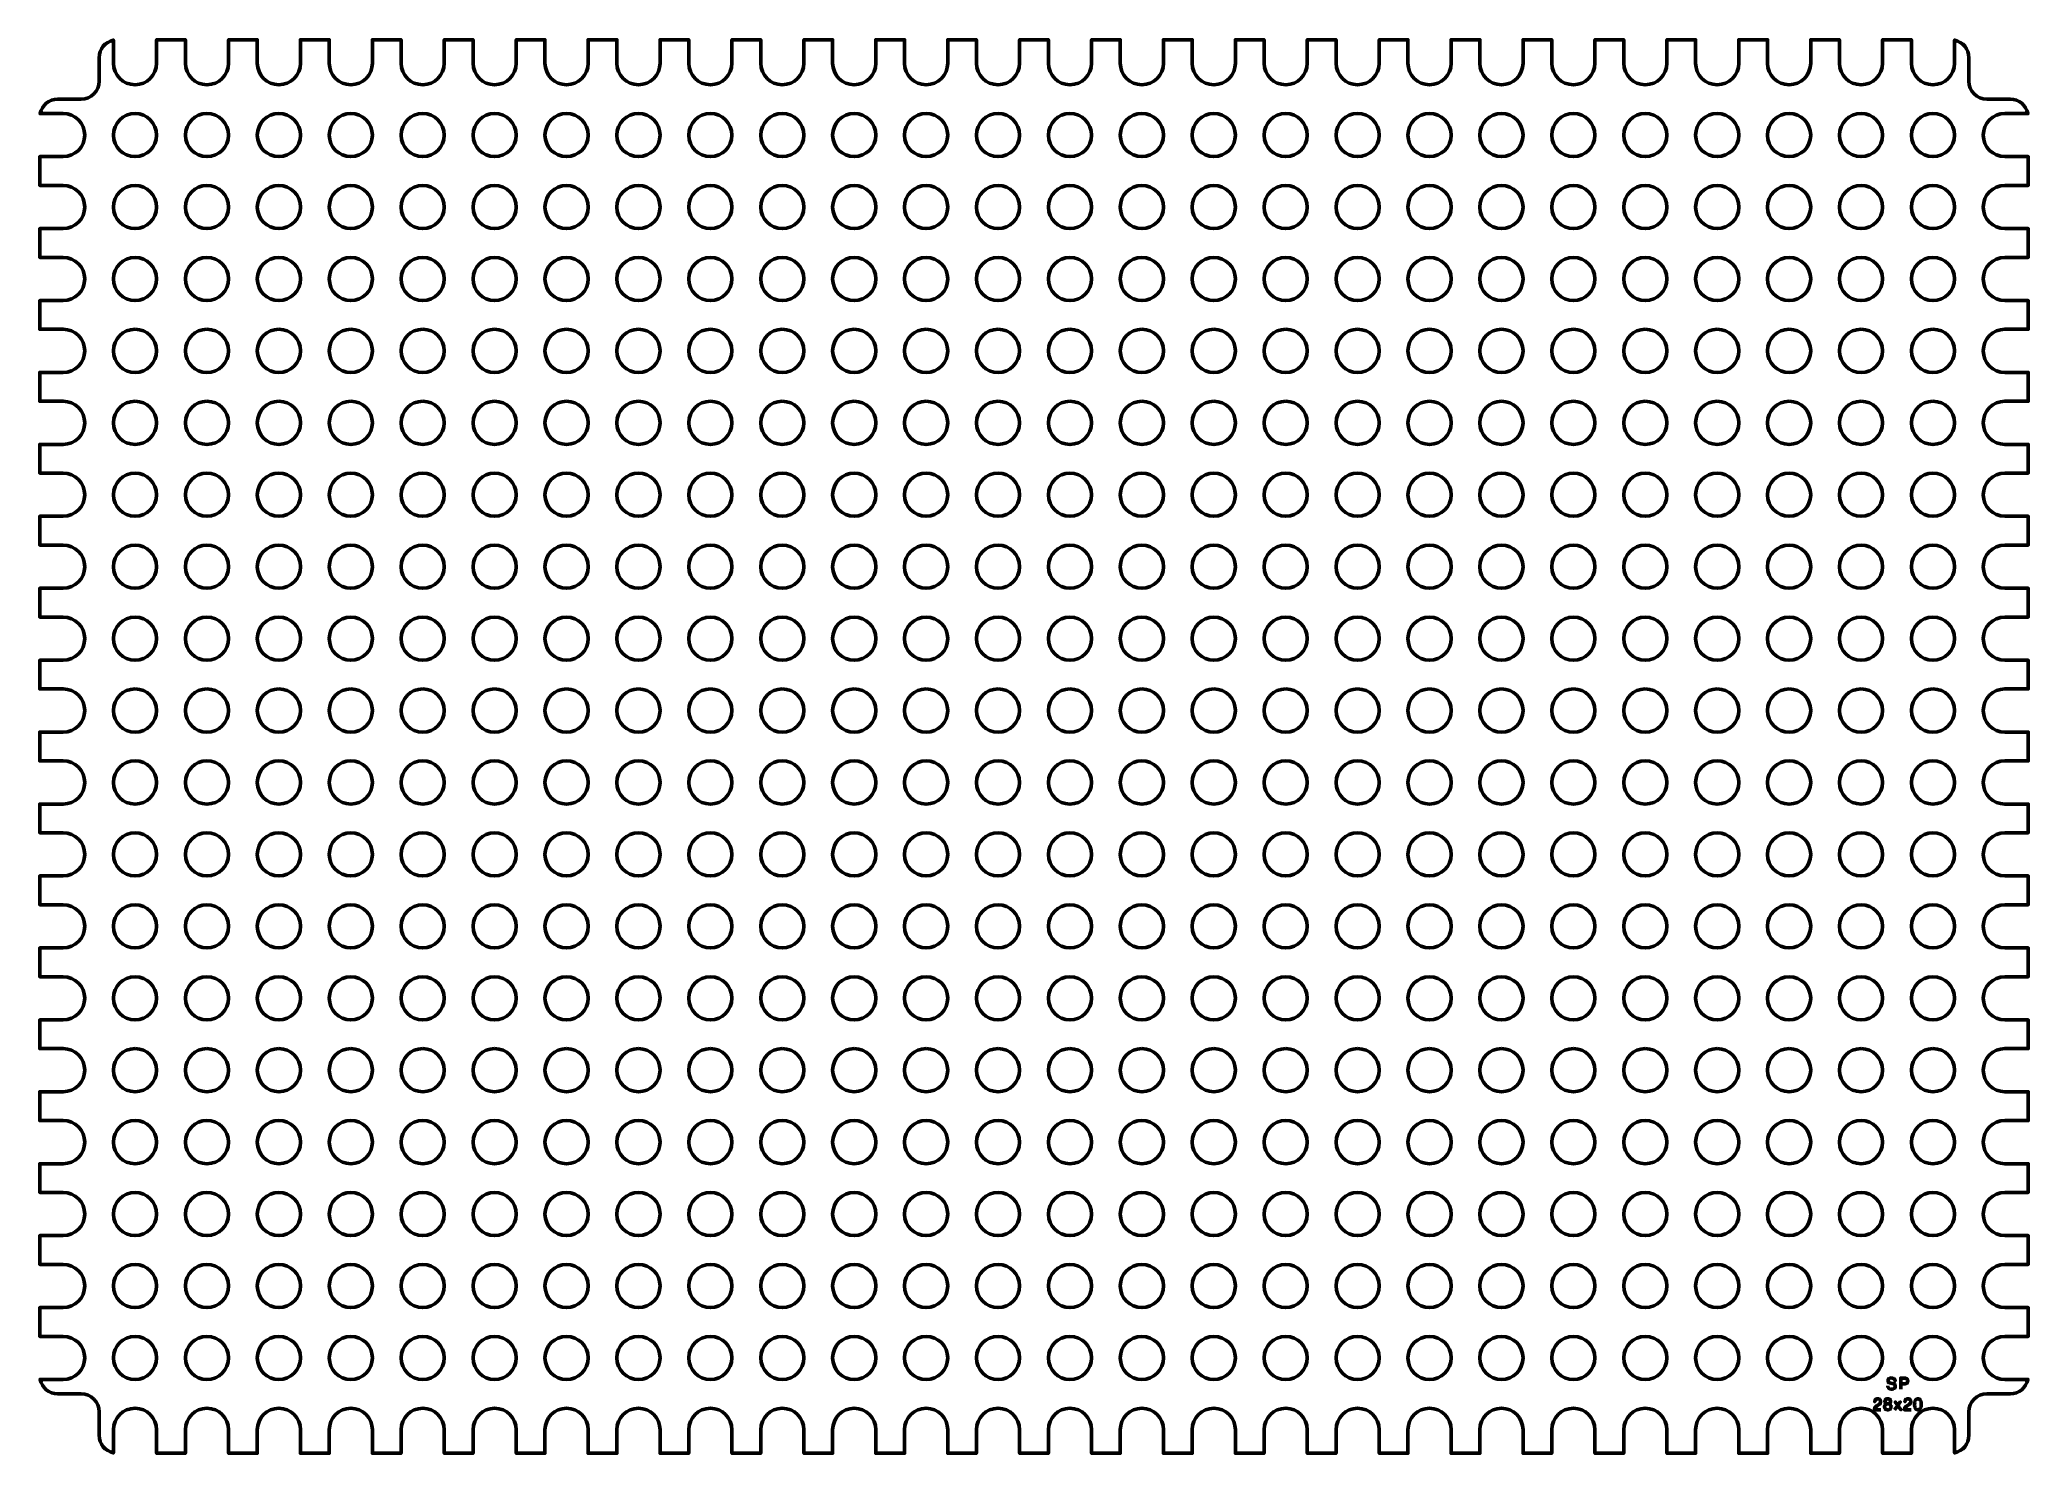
# Model space of a CAD drawing. Header units: centimetres. Extents: x -38.1 to 17.1, y -34.5 to 4.8.
import ezdxf

# ---------------------------------------------------------------- set-up
doc = ezdxf.new("R2010")
doc.units = ezdxf.units.CM
doc.header["$MEASUREMENT"] = 0
doc.layers.add('Layer 1', color=7, linetype='Continuous')

msp = doc.modelspace()

# ---------------------------------------------------------------- linework, layer by layer
at = {"layer": 'Layer 1', "color": 250, "lineweight": 53}
for centre in [(-35.49996, 2.15002), (-33.49996, 2.15002), (-31.49996, 2.15002), (-29.49996, 2.15002), (-27.49996, 2.15002), (-25.49996, 2.15002), (-23.49996, 2.15002), (-21.49996, 2.15002), (-19.49996, 2.15002), (-17.49996, 2.15002), (-15.49996, 2.15002), (-13.49996, 2.15002), (-11.49996, 2.15002), (-9.49996, 2.15002), (-7.49996, 2.15002), (-5.49996, 2.15002), (-3.49996, 2.15002), (-1.49996, 2.15002), (0.50004, 2.15002), (2.50004, 2.15002), (4.50004, 2.15002), (6.50004, 2.15002), (8.50004, 2.15002), (10.50004, 2.15002), (12.50004, 2.15002), (14.50004, 2.15002), (-35.49996, 0.15002), (-33.49996, 0.15002), (-31.49996, 0.15002), (-29.49996, 0.15002), (-27.49996, 0.15002), (-25.49996, 0.15002), (-23.49996, 0.15002), (-21.49996, 0.15002), (-19.49996, 0.15002), (-17.49996, 0.15002), (-15.49996, 0.15002), (-13.49996, 0.15002), (-11.49996, 0.15002), (-9.49996, 0.15002), (-7.49996, 0.15002), (-5.49996, 0.15002), (-3.49996, 0.15002), (-1.49996, 0.15002), (0.50004, 0.15002), (2.50004, 0.15002), (4.50004, 0.15002), (6.50004, 0.15002), (8.50004, 0.15002), (10.50004, 0.15002), (12.50004, 0.15002), (14.50004, 0.15002), (-35.49996, -1.84998), (-33.49996, -1.84998), (-31.49996, -1.84998), (-29.49996, -1.84998), (-27.49996, -1.84998), (-25.49996, -1.84998), (-23.49996, -1.84998), (-21.49996, -1.84998), (-19.49996, -1.84998), (-17.49996, -1.84998), (-15.49996, -1.84998), (-13.49996, -1.84998), (-11.49996, -1.84998), (-9.49996, -1.84998), (-7.49996, -1.84998), (-5.49996, -1.84998), (-3.49996, -1.84998), (-1.49996, -1.84998), (0.50004, -1.84998), (2.50004, -1.84998), (4.50004, -1.84998), (6.50004, -1.84998), (8.50004, -1.84998), (10.50004, -1.84998), (12.50004, -1.84998), (14.50004, -1.84998), (-35.49996, -3.84998), (-33.49996, -3.84998), (-31.49996, -3.84998), (-29.49996, -3.84998), (-27.49996, -3.84998), (-25.49996, -3.84998), (-23.49996, -3.84998), (-21.49996, -3.84998), (-19.49996, -3.84998), (-17.49996, -3.84998), (-15.49996, -3.84998), (-13.49996, -3.84998), (-11.49996, -3.84998), (-9.49996, -3.84998), (-7.49996, -3.84998), (-5.49996, -3.84998), (-3.49996, -3.84998), (-1.49996, -3.84998), (0.50004, -3.84998), (2.50004, -3.84998), (4.50004, -3.84998), (6.50004, -3.84998), (8.50004, -3.84998), (10.50004, -3.84998), (12.50004, -3.84998), (14.50004, -3.84998), (-35.49996, -5.84998), (-33.49996, -5.84998), (-31.49996, -5.84998), (-29.49996, -5.84998), (-27.49996, -5.84998), (-25.49996, -5.84998), (-23.49996, -5.84998), (-21.49996, -5.84998), (-19.49996, -5.84998), (-17.49996, -5.84998), (-15.49996, -5.84998), (-13.49996, -5.84998), (-11.49996, -5.84998), (-9.49996, -5.84998), (-7.49996, -5.84998), (-5.49996, -5.84998), (-3.49996, -5.84998), (-1.49996, -5.84998), (0.50004, -5.84998), (2.50004, -5.84998), (4.50004, -5.84998), (6.50004, -5.84998), (8.50004, -5.84998), (10.50004, -5.84998), (12.50004, -5.84998), (14.50004, -5.84998), (-35.49996, -7.84998), (-33.49996, -7.84998), (-31.49996, -7.84998), (-29.49996, -7.84998), (-27.49996, -7.84998), (-25.49996, -7.84998), (-23.49996, -7.84998), (-21.49996, -7.84998), (-19.49996, -7.84998), (-17.49996, -7.84998), (-15.49996, -7.84998), (-13.49996, -7.84998), (-11.49996, -7.84998), (-9.49996, -7.84998), (-7.49996, -7.84998), (-5.49996, -7.84998), (-3.49996, -7.84998), (-1.49996, -7.84998), (0.50004, -7.84998), (2.50004, -7.84998), (4.50004, -7.84998), (6.50004, -7.84998), (8.50004, -7.84998), (10.50004, -7.84998), (12.50004, -7.84998), (14.50004, -7.84998), (-35.49996, -9.84998), (-33.49996, -9.84998), (-31.49996, -9.84998), (-29.49996, -9.84998), (-27.49996, -9.84998), (-25.49996, -9.84998), (-23.49996, -9.84998), (-21.49996, -9.84998), (-19.49996, -9.84998), (-17.49996, -9.84998), (-15.49996, -9.84998), (-13.49996, -9.84998), (-11.49996, -9.84998), (-9.49996, -9.84998), (-7.49996, -9.84998), (-5.49996, -9.84998), (-3.49996, -9.84998), (-1.49996, -9.84998), (0.50004, -9.84998), (2.50004, -9.84998), (4.50004, -9.84998), (6.50004, -9.84998), (8.50004, -9.84998), (10.50004, -9.84998), (12.50004, -9.84998), (14.50004, -9.84998), (-35.49996, -11.84998), (-33.49996, -11.84998), (-31.49996, -11.84998), (-29.49996, -11.84998), (-27.49996, -11.84998), (-25.49996, -11.84998), (-23.49996, -11.84998), (-21.49996, -11.84998), (-19.49996, -11.84998), (-17.49996, -11.84998), (-15.49996, -11.84998), (-13.49996, -11.84998), (-11.49996, -11.84998), (-9.49996, -11.84998), (-7.49996, -11.84998), (-5.49996, -11.84998), (-3.49996, -11.84998), (-1.49996, -11.84998), (0.50004, -11.84998), (2.50004, -11.84998), (4.50004, -11.84998), (6.50004, -11.84998), (8.50004, -11.84998), (10.50004, -11.84998), (12.50004, -11.84998), (14.50004, -11.84998), (-35.49996, -13.84998), (-33.49996, -13.84998), (-31.49996, -13.84998), (-29.49996, -13.84998), (-27.49996, -13.84998), (-25.49996, -13.84998), (-23.49996, -13.84998), (-21.49996, -13.84998), (-19.49996, -13.84998), (-17.49996, -13.84998), (-15.49996, -13.84998), (-13.49996, -13.84998), (-11.49996, -13.84998), (-9.49996, -13.84998), (-7.49996, -13.84998), (-5.49996, -13.84998), (-3.49996, -13.84998), (-1.49996, -13.84998), (0.50004, -13.84998), (2.50004, -13.84998), (4.50004, -13.84998), (6.50004, -13.84998), (8.50004, -13.84998), (10.50004, -13.84998), (12.50004, -13.84998), (14.50004, -13.84998), (-35.49996, -15.84998), (-33.49996, -15.84998), (-31.49996, -15.84998), (-29.49996, -15.84998), (-27.49996, -15.84998), (-25.49996, -15.84998), (-23.49996, -15.84998), (-21.49996, -15.84998), (-19.49996, -15.84998), (-17.49996, -15.84998), (-15.49996, -15.84998), (-13.49996, -15.84998), (-11.49996, -15.84998), (-9.49996, -15.84998), (-7.49996, -15.84998), (-5.49996, -15.84998), (-3.49996, -15.84998), (-1.49996, -15.84998), (0.50004, -15.84998), (2.50004, -15.84998), (4.50004, -15.84998), (6.50004, -15.84998), (8.50004, -15.84998), (10.50004, -15.84998), (12.50004, -15.84998), (14.50004, -15.84998), (-35.49996, -17.84998), (-33.49996, -17.84998), (-31.49996, -17.84998), (-29.49996, -17.84998), (-27.49996, -17.84998), (-25.49996, -17.84998), (-23.49996, -17.84998), (-21.49996, -17.84998), (-19.49996, -17.84998), (-17.49996, -17.84998), (-15.49996, -17.84998), (-13.49996, -17.84998), (-11.49996, -17.84998), (-9.49996, -17.84998), (-7.49996, -17.84998), (-5.49996, -17.84998), (-3.49996, -17.84998), (-1.49996, -17.84998), (0.50004, -17.84998), (2.50004, -17.84998), (4.50004, -17.84998), (6.50004, -17.84998), (8.50004, -17.84998), (10.50004, -17.84998), (12.50004, -17.84998), (14.50004, -17.84998), (-35.49996, -19.84998), (-33.49996, -19.84998), (-31.49996, -19.84998), (-29.49996, -19.84998), (-27.49996, -19.84998), (-25.49996, -19.84998), (-23.49996, -19.84998), (-21.49996, -19.84998), (-19.49996, -19.84998), (-17.49996, -19.84998), (-15.49996, -19.84998), (-13.49996, -19.84998), (-11.49996, -19.84998), (-9.49996, -19.84998), (-7.49996, -19.84998), (-5.49996, -19.84998), (-3.49996, -19.84998), (-1.49996, -19.84998), (0.50004, -19.84998), (2.50004, -19.84998), (4.50004, -19.84998), (6.50004, -19.84998), (8.50004, -19.84998), (10.50004, -19.84998), (12.50004, -19.84998), (14.50004, -19.84998), (-35.49996, -21.84998), (-33.49996, -21.84998), (-31.49996, -21.84998), (-29.49996, -21.84998), (-27.49996, -21.84998), (-25.49996, -21.84998), (-23.49996, -21.84998), (-21.49996, -21.84998), (-19.49996, -21.84998), (-17.49996, -21.84998), (-15.49996, -21.84998), (-13.49996, -21.84998), (-11.49996, -21.84998), (-9.49996, -21.84998), (-7.49996, -21.84998), (-5.49996, -21.84998), (-3.49996, -21.84998), (-1.49996, -21.84998), (0.50004, -21.84998), (2.50004, -21.84998), (4.50004, -21.84998), (6.50004, -21.84998), (8.50004, -21.84998), (10.50004, -21.84998), (12.50004, -21.84998), (14.50004, -21.84998), (-35.49996, -23.84998), (-33.49996, -23.84998), (-31.49996, -23.84998), (-29.49996, -23.84998), (-27.49996, -23.84998), (-25.49996, -23.84998), (-23.49996, -23.84998), (-21.49996, -23.84998), (-19.49996, -23.84998), (-17.49996, -23.84998), (-15.49996, -23.84998), (-13.49996, -23.84998), (-11.49996, -23.84998), (-9.49996, -23.84998), (-7.49996, -23.84998), (-5.49996, -23.84998), (-3.49996, -23.84998), (-1.49996, -23.84998), (0.50004, -23.84998), (2.50004, -23.84998), (4.50004, -23.84998), (6.50004, -23.84998), (8.50004, -23.84998), (10.50004, -23.84998), (12.50004, -23.84998), (14.50004, -23.84998), (-35.49996, -25.84998), (-33.49996, -25.84998), (-31.49996, -25.84998), (-29.49996, -25.84998), (-27.49996, -25.84998), (-25.49996, -25.84998), (-23.49996, -25.84998), (-21.49996, -25.84998), (-19.49996, -25.84998), (-17.49996, -25.84998), (-15.49996, -25.84998), (-13.49996, -25.84998), (-11.49996, -25.84998), (-9.49996, -25.84998), (-7.49996, -25.84998), (-5.49996, -25.84998), (-3.49996, -25.84998), (-1.49996, -25.84998), (0.50004, -25.84998), (2.50004, -25.84998), (4.50004, -25.84998), (6.50004, -25.84998), (8.50004, -25.84998), (10.50004, -25.84998), (12.50004, -25.84998), (14.50004, -25.84998), (-35.49996, -27.84998), (-33.49996, -27.84998), (-31.49996, -27.84998), (-29.49996, -27.84998), (-27.49996, -27.84998), (-25.49996, -27.84998), (-23.49996, -27.84998), (-21.49996, -27.84998), (-19.49996, -27.84998), (-17.49996, -27.84998), (-15.49996, -27.84998), (-13.49996, -27.84998), (-11.49996, -27.84998), (-9.49996, -27.84998), (-7.49996, -27.84998), (-5.49996, -27.84998), (-3.49996, -27.84998), (-1.49996, -27.84998), (0.50004, -27.84998), (2.50004, -27.84998), (4.50004, -27.84998), (6.50004, -27.84998), (8.50004, -27.84998), (10.50004, -27.84998), (12.50004, -27.84998), (14.50004, -27.84998), (-35.49996, -29.84998), (-33.49996, -29.84998), (-31.49996, -29.84998), (-29.49996, -29.84998), (-27.49996, -29.84998), (-25.49996, -29.84998), (-23.49996, -29.84998), (-21.49996, -29.84998), (-19.49996, -29.84998), (-17.49996, -29.84998), (-15.49996, -29.84998), (-13.49996, -29.84998), (-11.49996, -29.84998), (-9.49996, -29.84998), (-7.49996, -29.84998), (-5.49996, -29.84998), (-3.49996, -29.84998), (-1.49996, -29.84998), (0.50004, -29.84998), (2.50004, -29.84998), (4.50004, -29.84998), (6.50004, -29.84998), (8.50004, -29.84998), (10.50004, -29.84998), (12.50004, -29.84998), (14.50004, -29.84998), (-35.49996, -31.84998), (-33.49996, -31.84998), (-31.49996, -31.84998), (-29.49996, -31.84998), (-27.49996, -31.84998), (-25.49996, -31.84998), (-23.49996, -31.84998), (-21.49996, -31.84998), (-19.49996, -31.84998), (-17.49996, -31.84998), (-15.49996, -31.84998), (-13.49996, -31.84998), (-11.49996, -31.84998), (-9.49996, -31.84998), (-7.49996, -31.84998), (-5.49996, -31.84998), (-3.49996, -31.84998), (-1.49996, -31.84998), (0.50004, -31.84998), (2.50004, -31.84998), (4.50004, -31.84998), (6.50004, -31.84998), (8.50004, -31.84998), (10.50004, -31.84998), (12.50004, -31.84998), (14.50004, -31.84998)]:
    msp.add_ellipse(centre, major_axis=(0, 0.6), ratio=1, dxfattribs=at)
msp.add_open_spline([(16.50004, -32.44998), (16.50004, -32.44998), (17.13999, -32.44997), (17.13999, -32.44997), (17.13999, -32.44997), (17.09365, -32.67817), (16.89185, -32.85), (16.65, -32.85), (16.65, -32.85), (16.65, -32.85), (16, -32.85), (16, -32.85), (16, -32.85), (15.72391, -32.85), (15.5, -33.07391), (15.5, -33.35), (15.5, -33.35), (15.5, -33.35), (15.5, -34), (15.5, -34), (15.5, -34), (15.5, -34.24183), (15.32821, -34.44363), (15.10004, -34.48998), (15.10004, -34.48998), (15.10004, -34.48998), (15.10003, -33.84998), (15.10003, -33.84998), (15.10003, -33.84998), (15.10004, -33.51866), (14.83136, -33.24998), (14.50004, -33.24998), (14.50004, -33.24998), (14.16872, -33.24998), (13.90004, -33.51866), (13.90004, -33.84998), (13.90004, -33.84998), (13.90004, -33.84998), (13.90004, -34.5), (13.90004, -34.5), (13.90004, -34.5), (13.90004, -34.5), (13.10005, -34.5), (13.10005, -34.5), (13.10005, -34.5), (13.10005, -34.5), (13.10005, -33.85), (13.10005, -33.85), (13.10005, -33.85), (13.10005, -33.51868), (12.83136, -33.24999), (12.50004, -33.24999), (12.50004, -33.24999), (12.16874, -33.24999), (11.90005, -33.51868), (11.90005, -33.85), (11.90005, -33.85), (11.90005, -33.85), (11.90005, -34.5), (11.90005, -34.5), (11.90005, -34.5), (11.90005, -34.5), (11.10005, -34.5), (11.10005, -34.5), (11.10005, -34.5), (11.10005, -34.5), (11.10005, -33.85), (11.10005, -33.85), (11.10005, -33.85), (11.10005, -33.51868), (10.83136, -33.24999), (10.50004, -33.24999), (10.50004, -33.24999), (10.16874, -33.24999), (9.90005, -33.51868), (9.90005, -33.85), (9.90005, -33.85), (9.90005, -33.85), (9.90005, -34.5), (9.90005, -34.5), (9.90005, -34.5), (9.90005, -34.5), (9.10005, -34.5), (9.10005, -34.5), (9.10005, -34.5), (9.10005, -34.5), (9.10005, -33.85), (9.10005, -33.85), (9.10005, -33.85), (9.10005, -33.51868), (8.83136, -33.24999), (8.50004, -33.24999), (8.50004, -33.24999), (8.16874, -33.24999), (7.90005, -33.51868), (7.90005, -33.85), (7.90005, -33.85), (7.90005, -33.85), (7.90005, -34.5), (7.90005, -34.5), (7.90005, -34.5), (7.90005, -34.5), (7.10005, -34.5), (7.10005, -34.5), (7.10005, -34.5), (7.10005, -34.5), (7.10005, -33.85), (7.10005, -33.85), (7.10005, -33.85), (7.10005, -33.51868), (6.83136, -33.24999), (6.50004, -33.24999), (6.50004, -33.24999), (6.16874, -33.24999), (5.90005, -33.51868), (5.90005, -33.85), (5.90005, -33.85), (5.90005, -33.85), (5.90005, -34.5), (5.90005, -34.5), (5.90005, -34.5), (5.90005, -34.5), (5.10005, -34.5), (5.10005, -34.5), (5.10005, -34.5), (5.10005, -34.5), (5.10005, -33.85), (5.10005, -33.85), (5.10005, -33.85), (5.10005, -33.51868), (4.83136, -33.24999), (4.50004, -33.24999), (4.50004, -33.24999), (4.16874, -33.24999), (3.90005, -33.51868), (3.90005, -33.85), (3.90005, -33.85), (3.90005, -33.85), (3.90005, -34.5), (3.90005, -34.5), (3.90005, -34.5), (3.90005, -34.5), (3.10005, -34.5), (3.10005, -34.5), (3.10005, -34.5), (3.10005, -34.5), (3.10005, -33.85), (3.10005, -33.85), (3.10005, -33.85), (3.10005, -33.51868), (2.83136, -33.24999), (2.50004, -33.24999), (2.50004, -33.24999), (2.16874, -33.24999), (1.90005, -33.51868), (1.90005, -33.85), (1.90005, -33.85), (1.90005, -33.85), (1.90005, -34.5), (1.90005, -34.5), (1.90005, -34.5), (1.90005, -34.5), (1.10005, -34.5), (1.10005, -34.5), (1.10005, -34.5), (1.10005, -34.5), (1.10005, -33.85), (1.10005, -33.85), (1.10005, -33.85), (1.10005, -33.51868), (0.83136, -33.24999), (0.50004, -33.24999), (0.50004, -33.24999), (0.16874, -33.24999), (-0.09995, -33.51868), (-0.09995, -33.85), (-0.09995, -33.85), (-0.09995, -33.85), (-0.09995, -34.5), (-0.09995, -34.5), (-0.09995, -34.5), (-0.09995, -34.5), (-0.89995, -34.5), (-0.89995, -34.5), (-0.89995, -34.5), (-0.89995, -34.5), (-0.89995, -33.85), (-0.89995, -33.85), (-0.89995, -33.85), (-0.89995, -33.51868), (-1.16864, -33.24999), (-1.49996, -33.24999), (-1.49996, -33.24999), (-1.83126, -33.24999), (-2.09995, -33.51868), (-2.09995, -33.85), (-2.09995, -33.85), (-2.09995, -33.85), (-2.09995, -34.5), (-2.09995, -34.5), (-2.09995, -34.5), (-2.09995, -34.5), (-2.89995, -34.5), (-2.89995, -34.5), (-2.89995, -34.5), (-2.89995, -34.5), (-2.89995, -33.85), (-2.89995, -33.85), (-2.89995, -33.85), (-2.89995, -33.51868), (-3.16864, -33.24999), (-3.49996, -33.24999), (-3.49996, -33.24999), (-3.83126, -33.24999), (-4.09995, -33.51868), (-4.09995, -33.85), (-4.09995, -33.85), (-4.09995, -33.85), (-4.09995, -34.5), (-4.09995, -34.5), (-4.09995, -34.5), (-4.09995, -34.5), (-4.89995, -34.5), (-4.89995, -34.5), (-4.89995, -34.5), (-4.89995, -34.5), (-4.89995, -33.85), (-4.89995, -33.85), (-4.89995, -33.85), (-4.89995, -33.51868), (-5.16864, -33.24999), (-5.49996, -33.24999), (-5.49996, -33.24999), (-5.83126, -33.24999), (-6.09995, -33.51868), (-6.09995, -33.85), (-6.09995, -33.85), (-6.09995, -33.85), (-6.09995, -34.5), (-6.09995, -34.5), (-6.09995, -34.5), (-6.09995, -34.5), (-6.89995, -34.5), (-6.89995, -34.5), (-6.89995, -34.5), (-6.89995, -34.5), (-6.89995, -33.85), (-6.89995, -33.85), (-6.89995, -33.85), (-6.89995, -33.51868), (-7.16864, -33.24999), (-7.49996, -33.24999), (-7.49996, -33.24999), (-7.83126, -33.24999), (-8.09995, -33.51868), (-8.09995, -33.85), (-8.09995, -33.85), (-8.09995, -33.85), (-8.09995, -34.5), (-8.09995, -34.5), (-8.09995, -34.5), (-8.09995, -34.5), (-8.89995, -34.5), (-8.89995, -34.5), (-8.89995, -34.5), (-8.89995, -34.5), (-8.89995, -33.85), (-8.89995, -33.85), (-8.89995, -33.85), (-8.89995, -33.51868), (-9.16864, -33.24999), (-9.49996, -33.24999), (-9.49996, -33.24999), (-9.83126, -33.24999), (-10.09995, -33.51868), (-10.09995, -33.85), (-10.09995, -33.85), (-10.09995, -33.85), (-10.09995, -34.5), (-10.09995, -34.5), (-10.09995, -34.5), (-10.09995, -34.5), (-10.89995, -34.5), (-10.89995, -34.5), (-10.89995, -34.5), (-10.89995, -34.5), (-10.89995, -33.85), (-10.89995, -33.85), (-10.89995, -33.85), (-10.89995, -33.51868), (-11.16864, -33.24999), (-11.49996, -33.24999), (-11.49996, -33.24999), (-11.83126, -33.24999), (-12.09995, -33.51868), (-12.09995, -33.85), (-12.09995, -33.85), (-12.09995, -33.85), (-12.09995, -34.5), (-12.09995, -34.5), (-12.09995, -34.5), (-12.09995, -34.5), (-12.89995, -34.5), (-12.89995, -34.5), (-12.89995, -34.5), (-12.89995, -34.5), (-12.89995, -33.85), (-12.89995, -33.85), (-12.89995, -33.85), (-12.89995, -33.51868), (-13.16864, -33.24999), (-13.49996, -33.24999), (-13.49996, -33.24999), (-13.83126, -33.24999), (-14.09995, -33.51868), (-14.09995, -33.85), (-14.09995, -33.85), (-14.09995, -33.85), (-14.09995, -34.5), (-14.09995, -34.5), (-14.09995, -34.5), (-14.09995, -34.5), (-14.89995, -34.5), (-14.89995, -34.5), (-14.89995, -34.5), (-14.89995, -34.5), (-14.89995, -33.85), (-14.89995, -33.85), (-14.89995, -33.85), (-14.89995, -33.51868), (-15.16864, -33.24999), (-15.49996, -33.24999), (-15.49996, -33.24999), (-15.83126, -33.24999), (-16.09995, -33.51868), (-16.09995, -33.85), (-16.09995, -33.85), (-16.09995, -33.85), (-16.09995, -34.5), (-16.09995, -34.5), (-16.09995, -34.5), (-16.09995, -34.5), (-16.89995, -34.5), (-16.89995, -34.5), (-16.89995, -34.5), (-16.89995, -34.5), (-16.89995, -33.85), (-16.89995, -33.85), (-16.89995, -33.85), (-16.89995, -33.51868), (-17.16864, -33.24999), (-17.49996, -33.24999), (-17.49996, -33.24999), (-17.83126, -33.24999), (-18.09995, -33.51868), (-18.09995, -33.85), (-18.09995, -33.85), (-18.09995, -33.85), (-18.09995, -34.5), (-18.09995, -34.5), (-18.09995, -34.5), (-18.09995, -34.5), (-18.89995, -34.5), (-18.89995, -34.5), (-18.89995, -34.5), (-18.89995, -34.5), (-18.89995, -33.85), (-18.89995, -33.85), (-18.89995, -33.85), (-18.89995, -33.51868), (-19.16864, -33.24999), (-19.49996, -33.24999), (-19.49996, -33.24999), (-19.83126, -33.24999), (-20.09995, -33.51868), (-20.09995, -33.85), (-20.09995, -33.85), (-20.09995, -33.85), (-20.09995, -34.5), (-20.09995, -34.5), (-20.09995, -34.5), (-20.09995, -34.5), (-20.89995, -34.5), (-20.89995, -34.5), (-20.89995, -34.5), (-20.89995, -34.5), (-20.89995, -33.85), (-20.89995, -33.85), (-20.89995, -33.85), (-20.89995, -33.51868), (-21.16864, -33.24999), (-21.49996, -33.24999), (-21.49996, -33.24999), (-21.83126, -33.24999), (-22.09995, -33.51868), (-22.09995, -33.85), (-22.09995, -33.85), (-22.09995, -33.85), (-22.09995, -34.5), (-22.09995, -34.5), (-22.09995, -34.5), (-22.09995, -34.5), (-22.89996, -34.5), (-22.89996, -34.5), (-22.89996, -34.5), (-22.89996, -34.5), (-22.89997, -33.84998), (-22.89997, -33.84998), (-22.89997, -33.84998), (-22.89996, -33.51866), (-23.16864, -33.24998), (-23.49996, -33.24998), (-23.49996, -33.24998), (-23.83128, -33.24998), (-24.09996, -33.51866), (-24.09996, -33.84998), (-24.09996, -33.84998), (-24.09996, -33.84998), (-24.09996, -34.5), (-24.09996, -34.5), (-24.09996, -34.5), (-24.09996, -34.5), (-24.89996, -34.5), (-24.89996, -34.5), (-24.89996, -34.5), (-24.89996, -34.5), (-24.89997, -33.84998), (-24.89997, -33.84998), (-24.89997, -33.84998), (-24.89996, -33.51866), (-25.16864, -33.24998), (-25.49996, -33.24998), (-25.49996, -33.24998), (-25.83128, -33.24998), (-26.09996, -33.51866), (-26.09996, -33.84998), (-26.09996, -33.84998), (-26.09996, -33.84998), (-26.09996, -34.5), (-26.09996, -34.5), (-26.09996, -34.5), (-26.09996, -34.5), (-26.89996, -34.5), (-26.89996, -34.5), (-26.89996, -34.5), (-26.89996, -34.5), (-26.89997, -33.84998), (-26.89997, -33.84998), (-26.89997, -33.84998), (-26.89996, -33.51866), (-27.16864, -33.24998), (-27.49996, -33.24998), (-27.49996, -33.24998), (-27.83128, -33.24998), (-28.09996, -33.51866), (-28.09996, -33.84998), (-28.09996, -33.84998), (-28.09996, -33.84998), (-28.09996, -34.5), (-28.09996, -34.5), (-28.09996, -34.5), (-28.09996, -34.5), (-28.89996, -34.5), (-28.89996, -34.5), (-28.89996, -34.5), (-28.89996, -34.5), (-28.89997, -33.84998), (-28.89997, -33.84998), (-28.89997, -33.84998), (-28.89996, -33.51866), (-29.16864, -33.24998), (-29.49996, -33.24998), (-29.49996, -33.24998), (-29.83128, -33.24998), (-30.09996, -33.51866), (-30.09996, -33.84998), (-30.09996, -33.84998), (-30.09996, -33.84998), (-30.09996, -34.5), (-30.09996, -34.5), (-30.09996, -34.5), (-30.09996, -34.5), (-30.89996, -34.5), (-30.89996, -34.5), (-30.89996, -34.5), (-30.89996, -34.5), (-30.89997, -33.84998), (-30.89997, -33.84998), (-30.89997, -33.84998), (-30.89996, -33.51866), (-31.16864, -33.24998), (-31.49996, -33.24998), (-31.49996, -33.24998), (-31.83128, -33.24998), (-32.09996, -33.51866), (-32.09996, -33.84998), (-32.09996, -33.84998), (-32.09996, -33.84998), (-32.09996, -34.5), (-32.09996, -34.5), (-32.09996, -34.5), (-32.09996, -34.5), (-32.89996, -34.5), (-32.89996, -34.5), (-32.89996, -34.5), (-32.89996, -34.5), (-32.89997, -33.84998), (-32.89997, -33.84998), (-32.89997, -33.84998), (-32.89996, -33.51866), (-33.16864, -33.24998), (-33.49996, -33.24998), (-33.49996, -33.24998), (-33.83128, -33.24998), (-34.09996, -33.51866), (-34.09996, -33.84998), (-34.09996, -33.84998), (-34.09996, -33.84998), (-34.09996, -34.5), (-34.09996, -34.5), (-34.09996, -34.5), (-34.09996, -34.5), (-34.89996, -34.5), (-34.89996, -34.5), (-34.89996, -34.5), (-34.89996, -34.5), (-34.89997, -33.84998), (-34.89997, -33.84998), (-34.89997, -33.84998), (-34.89996, -33.51866), (-35.16864, -33.24998), (-35.49996, -33.24998), (-35.49996, -33.24998), (-35.83128, -33.24998), (-36.09996, -33.51866), (-36.09996, -33.84998), (-36.09996, -33.84998), (-36.09996, -33.84998), (-36.09996, -34.48999), (-36.09996, -34.48999), (-36.09996, -34.48999), (-36.32816, -34.44366), (-36.5, -34.24186), (-36.5, -34), (-36.5, -34), (-36.5, -34), (-36.5, -33.35), (-36.5, -33.35), (-36.5, -33.35), (-36.5, -33.07391), (-36.72391, -32.85), (-37, -32.85), (-37, -32.85), (-37, -32.85), (-37.65, -32.85), (-37.65, -32.85), (-37.65, -32.85), (-37.89185, -32.85), (-38.09365, -32.67818), (-38.13999, -32.44998), (-38.13999, -32.44998), (-38.13999, -32.44998), (-37.49996, -32.44997), (-37.49996, -32.44997), (-37.49996, -32.44997), (-37.16864, -32.44998), (-36.89996, -32.1813), (-36.89996, -31.84998), (-36.89996, -31.84998), (-36.89996, -31.51866), (-37.16864, -31.24998), (-37.49996, -31.24998), (-37.49996, -31.24998), (-37.49996, -31.24998), (-38.15, -31.24998), (-38.15, -31.24998), (-38.15, -31.24998), (-38.15, -31.24998), (-38.15, -30.44999), (-38.15, -30.44999), (-38.15, -30.44999), (-38.15, -30.44999), (-37.49996, -30.44999), (-37.49996, -30.44999), (-37.49996, -30.44999), (-37.16864, -30.44999), (-36.89995, -30.1813), (-36.89995, -29.84998), (-36.89995, -29.84998), (-36.89995, -29.51868), (-37.16864, -29.24999), (-37.49996, -29.24999), (-37.49996, -29.24999), (-37.49996, -29.24999), (-38.15, -29.24999), (-38.15, -29.24999), (-38.15, -29.24999), (-38.15, -29.24999), (-38.15, -28.44999), (-38.15, -28.44999), (-38.15, -28.44999), (-38.15, -28.44999), (-37.49996, -28.44999), (-37.49996, -28.44999), (-37.49996, -28.44999), (-37.16864, -28.44999), (-36.89995, -28.1813), (-36.89995, -27.84998), (-36.89995, -27.84998), (-36.89995, -27.51868), (-37.16864, -27.24999), (-37.49996, -27.24999), (-37.49996, -27.24999), (-37.49996, -27.24999), (-38.15, -27.24999), (-38.15, -27.24999), (-38.15, -27.24999), (-38.15, -27.24999), (-38.15, -26.44999), (-38.15, -26.44999), (-38.15, -26.44999), (-38.15, -26.44999), (-37.49996, -26.44999), (-37.49996, -26.44999), (-37.49996, -26.44999), (-37.16864, -26.44999), (-36.89995, -26.1813), (-36.89995, -25.84998), (-36.89995, -25.84998), (-36.89995, -25.51868), (-37.16864, -25.24999), (-37.49996, -25.24999), (-37.49996, -25.24999), (-37.49996, -25.24999), (-38.15, -25.24999), (-38.15, -25.24999), (-38.15, -25.24999), (-38.15, -25.24999), (-38.15, -24.44999), (-38.15, -24.44999), (-38.15, -24.44999), (-38.15, -24.44999), (-37.49996, -24.44999), (-37.49996, -24.44999), (-37.49996, -24.44999), (-37.16864, -24.44999), (-36.89995, -24.1813), (-36.89995, -23.84998), (-36.89995, -23.84998), (-36.89995, -23.51868), (-37.16864, -23.24999), (-37.49996, -23.24999), (-37.49996, -23.24999), (-37.49996, -23.24999), (-38.15, -23.24999), (-38.15, -23.24999), (-38.15, -23.24999), (-38.15, -23.24999), (-38.15, -22.44999), (-38.15, -22.44999), (-38.15, -22.44999), (-38.15, -22.44999), (-37.49996, -22.44999), (-37.49996, -22.44999), (-37.49996, -22.44999), (-37.16864, -22.44999), (-36.89995, -22.1813), (-36.89995, -21.84998), (-36.89995, -21.84998), (-36.89995, -21.51868), (-37.16864, -21.24999), (-37.49996, -21.24999), (-37.49996, -21.24999), (-37.49996, -21.24999), (-38.15, -21.24999), (-38.15, -21.24999), (-38.15, -21.24999), (-38.15, -21.24999), (-38.15, -20.44999), (-38.15, -20.44999), (-38.15, -20.44999), (-38.15, -20.44999), (-37.49996, -20.44999), (-37.49996, -20.44999), (-37.49996, -20.44999), (-37.16864, -20.44999), (-36.89995, -20.1813), (-36.89995, -19.84998), (-36.89995, -19.84998), (-36.89995, -19.51868), (-37.16864, -19.24999), (-37.49996, -19.24999), (-37.49996, -19.24999), (-37.49996, -19.24999), (-38.15, -19.24999), (-38.15, -19.24999), (-38.15, -19.24999), (-38.15, -19.24999), (-38.15, -18.44999), (-38.15, -18.44999), (-38.15, -18.44999), (-38.15, -18.44999), (-37.49996, -18.44999), (-37.49996, -18.44999), (-37.49996, -18.44999), (-37.16864, -18.44999), (-36.89995, -18.1813), (-36.89995, -17.84998), (-36.89995, -17.84998), (-36.89995, -17.51868), (-37.16864, -17.24999), (-37.49996, -17.24999), (-37.49996, -17.24999), (-37.49996, -17.24999), (-38.15, -17.24999), (-38.15, -17.24999), (-38.15, -17.24999), (-38.15, -17.24999), (-38.15, -16.44999), (-38.15, -16.44999), (-38.15, -16.44999), (-38.15, -16.44999), (-37.49996, -16.44999), (-37.49996, -16.44999), (-37.49996, -16.44999), (-37.16864, -16.44999), (-36.89995, -16.1813), (-36.89995, -15.84998), (-36.89995, -15.84998), (-36.89995, -15.51868), (-37.16864, -15.24999), (-37.49996, -15.24999), (-37.49996, -15.24999), (-37.49996, -15.24999), (-38.15, -15.24999), (-38.15, -15.24999), (-38.15, -15.24999), (-38.15, -15.24999), (-38.15, -14.44999), (-38.15, -14.44999), (-38.15, -14.44999), (-38.15, -14.44999), (-37.49996, -14.44999), (-37.49996, -14.44999), (-37.49996, -14.44999), (-37.16864, -14.44999), (-36.89995, -14.1813), (-36.89995, -13.84998), (-36.89995, -13.84998), (-36.89995, -13.51868), (-37.16864, -13.24999), (-37.49996, -13.24999), (-37.49996, -13.24999), (-37.49996, -13.24999), (-38.15, -13.24999), (-38.15, -13.24999), (-38.15, -13.24999), (-38.15, -13.24999), (-38.15, -12.44999), (-38.15, -12.44999), (-38.15, -12.44999), (-38.15, -12.44999), (-37.49996, -12.44999), (-37.49996, -12.44999), (-37.49996, -12.44999), (-37.16864, -12.44999), (-36.89995, -12.1813), (-36.89995, -11.84998), (-36.89995, -11.84998), (-36.89995, -11.51868), (-37.16864, -11.24999), (-37.49996, -11.24999), (-37.49996, -11.24999), (-37.49996, -11.24999), (-38.15, -11.24999), (-38.15, -11.24999), (-38.15, -11.24999), (-38.15, -11.24999), (-38.15, -10.44999), (-38.15, -10.44999), (-38.15, -10.44999), (-38.15, -10.44999), (-37.49996, -10.44999), (-37.49996, -10.44999), (-37.49996, -10.44999), (-37.16864, -10.44999), (-36.89995, -10.1813), (-36.89995, -9.84998), (-36.89995, -9.84998), (-36.89995, -9.51868), (-37.16864, -9.24999), (-37.49996, -9.24999), (-37.49996, -9.24999), (-37.49996, -9.24999), (-38.15, -9.24999), (-38.15, -9.24999), (-38.15, -9.24999), (-38.15, -9.24999), (-38.15, -8.44999), (-38.15, -8.44999), (-38.15, -8.44999), (-38.15, -8.44999), (-37.49996, -8.44999), (-37.49996, -8.44999), (-37.49996, -8.44999), (-37.16864, -8.44999), (-36.89995, -8.1813), (-36.89995, -7.84998), (-36.89995, -7.84998), (-36.89995, -7.51868), (-37.16864, -7.24999), (-37.49996, -7.24999), (-37.49996, -7.24999), (-37.49996, -7.24999), (-38.15, -7.24999), (-38.15, -7.24999), (-38.15, -7.24999), (-38.15, -7.24999), (-38.15, -6.44999), (-38.15, -6.44999), (-38.15, -6.44999), (-38.15, -6.44999), (-37.49996, -6.44999), (-37.49996, -6.44999), (-37.49996, -6.44999), (-37.16864, -6.44999), (-36.89995, -6.1813), (-36.89995, -5.84998), (-36.89995, -5.84998), (-36.89995, -5.51868), (-37.16864, -5.24999), (-37.49996, -5.24999), (-37.49996, -5.24999), (-37.49996, -5.24999), (-38.15, -5.24999), (-38.15, -5.24999), (-38.15, -5.24999), (-38.15, -5.24999), (-38.15, -4.44999), (-38.15, -4.44999), (-38.15, -4.44999), (-38.15, -4.44999), (-37.49996, -4.44999), (-37.49996, -4.44999), (-37.49996, -4.44999), (-37.16864, -4.44999), (-36.89995, -4.1813), (-36.89995, -3.84998), (-36.89995, -3.84998), (-36.89995, -3.51868), (-37.16864, -3.24999), (-37.49996, -3.24999), (-37.49996, -3.24999), (-37.49996, -3.24999), (-38.15, -3.24999), (-38.15, -3.24999), (-38.15, -3.24999), (-38.15, -3.24999), (-38.15, -2.44999), (-38.15, -2.44999), (-38.15, -2.44999), (-38.15, -2.44999), (-37.49996, -2.44999), (-37.49996, -2.44999), (-37.49996, -2.44999), (-37.16864, -2.44999), (-36.89995, -2.1813), (-36.89995, -1.84998), (-36.89995, -1.84998), (-36.89995, -1.51868), (-37.16864, -1.24999), (-37.49996, -1.24999), (-37.49996, -1.24999), (-37.49996, -1.24999), (-38.15, -1.24999), (-38.15, -1.24999), (-38.15, -1.24999), (-38.15, -1.24999), (-38.15, -0.44999), (-38.15, -0.44999), (-38.15, -0.44999), (-38.15, -0.44999), (-37.49996, -0.44999), (-37.49996, -0.44999), (-37.49996, -0.44999), (-37.16864, -0.44999), (-36.89995, -0.1813), (-36.89995, 0.15002), (-36.89995, 0.15002), (-36.89995, 0.48132), (-37.16864, 0.75001), (-37.49996, 0.75001), (-37.49996, 0.75001), (-37.49996, 0.75001), (-38.15, 0.75001), (-38.15, 0.75001), (-38.15, 0.75001), (-38.15, 0.75001), (-38.15, 1.55002), (-38.15, 1.55002), (-38.15, 1.55002), (-38.15, 1.55002), (-37.49996, 1.55003), (-37.49996, 1.55003), (-37.49996, 1.55003), (-37.16864, 1.55002), (-36.89996, 1.8187), (-36.89996, 2.15002), (-36.89996, 2.15002), (-36.89996, 2.48134), (-37.16864, 2.75002), (-37.49996, 2.75002), (-37.49996, 2.75002), (-37.49996, 2.75002), (-38.13998, 2.75002), (-38.13998, 2.75002), (-38.13998, 2.75002), (-38.09363, 2.97819), (-37.89184, 3.15), (-37.65, 3.15), (-37.65, 3.15), (-37.65, 3.15), (-37, 3.15), (-37, 3.15), (-37, 3.15), (-36.72391, 3.15), (-36.5, 3.37391), (-36.5, 3.65), (-36.5, 3.65), (-36.5, 3.65), (-36.5, 4.3), (-36.5, 4.3), (-36.5, 4.3), (-36.5, 4.54186), (-36.32816, 4.74366), (-36.09996, 4.78999), (-36.09996, 4.78999), (-36.09996, 4.78999), (-36.09996, 4.15002), (-36.09996, 4.15002), (-36.09996, 4.15002), (-36.09996, 3.8187), (-35.83128, 3.55002), (-35.49996, 3.55002), (-35.49996, 3.55002), (-35.16864, 3.55002), (-34.89996, 3.8187), (-34.89996, 4.15002), (-34.89996, 4.15002), (-34.89996, 4.15002), (-34.89997, 4.8), (-34.89997, 4.8), (-34.89997, 4.8), (-34.89997, 4.8), (-34.09996, 4.8), (-34.09996, 4.8), (-34.09996, 4.8), (-34.09996, 4.8), (-34.09996, 4.15002), (-34.09996, 4.15002), (-34.09996, 4.15002), (-34.09996, 3.8187), (-33.83128, 3.55002), (-33.49996, 3.55002), (-33.49996, 3.55002), (-33.16864, 3.55002), (-32.89996, 3.8187), (-32.89996, 4.15002), (-32.89996, 4.15002), (-32.89996, 4.15002), (-32.89997, 4.8), (-32.89997, 4.8), (-32.89997, 4.8), (-32.89997, 4.8), (-32.09996, 4.8), (-32.09996, 4.8), (-32.09996, 4.8), (-32.09996, 4.8), (-32.09996, 4.15002), (-32.09996, 4.15002), (-32.09996, 4.15002), (-32.09996, 3.8187), (-31.83128, 3.55002), (-31.49996, 3.55002), (-31.49996, 3.55002), (-31.16864, 3.55002), (-30.89996, 3.8187), (-30.89996, 4.15002), (-30.89996, 4.15002), (-30.89996, 4.15002), (-30.89997, 4.8), (-30.89997, 4.8), (-30.89997, 4.8), (-30.89997, 4.8), (-30.09996, 4.8), (-30.09996, 4.8), (-30.09996, 4.8), (-30.09996, 4.8), (-30.09996, 4.15002), (-30.09996, 4.15002), (-30.09996, 4.15002), (-30.09996, 3.8187), (-29.83128, 3.55002), (-29.49996, 3.55002), (-29.49996, 3.55002), (-29.16864, 3.55002), (-28.89996, 3.8187), (-28.89996, 4.15002), (-28.89996, 4.15002), (-28.89996, 4.15002), (-28.89997, 4.8), (-28.89997, 4.8), (-28.89997, 4.8), (-28.89997, 4.8), (-28.09996, 4.8), (-28.09996, 4.8), (-28.09996, 4.8), (-28.09996, 4.8), (-28.09996, 4.15002), (-28.09996, 4.15002), (-28.09996, 4.15002), (-28.09996, 3.8187), (-27.83128, 3.55002), (-27.49996, 3.55002), (-27.49996, 3.55002), (-27.16864, 3.55002), (-26.89996, 3.8187), (-26.89996, 4.15002), (-26.89996, 4.15002), (-26.89996, 4.15002), (-26.89997, 4.8), (-26.89997, 4.8), (-26.89997, 4.8), (-26.89997, 4.8), (-26.09996, 4.8), (-26.09996, 4.8), (-26.09996, 4.8), (-26.09996, 4.8), (-26.09996, 4.15002), (-26.09996, 4.15002), (-26.09996, 4.15002), (-26.09996, 3.8187), (-25.83128, 3.55002), (-25.49996, 3.55002), (-25.49996, 3.55002), (-25.16864, 3.55002), (-24.89996, 3.8187), (-24.89996, 4.15002), (-24.89996, 4.15002), (-24.89996, 4.15002), (-24.89997, 4.8), (-24.89997, 4.8), (-24.89997, 4.8), (-24.89997, 4.8), (-24.09996, 4.8), (-24.09996, 4.8), (-24.09996, 4.8), (-24.09996, 4.8), (-24.09996, 4.15002), (-24.09996, 4.15002), (-24.09996, 4.15002), (-24.09996, 3.8187), (-23.83128, 3.55002), (-23.49996, 3.55002), (-23.49996, 3.55002), (-23.16864, 3.55002), (-22.89996, 3.8187), (-22.89996, 4.15002), (-22.89996, 4.15002), (-22.89996, 4.15002), (-22.89997, 4.8), (-22.89997, 4.8), (-22.89997, 4.8), (-22.89997, 4.8), (-22.09995, 4.8), (-22.09995, 4.8), (-22.09995, 4.8), (-22.09995, 4.8), (-22.09995, 4.15), (-22.09995, 4.15), (-22.09995, 4.15), (-22.09995, 3.8187), (-21.83126, 3.55001), (-21.49996, 3.55001), (-21.49996, 3.55001), (-21.16864, 3.55001), (-20.89995, 3.8187), (-20.89995, 4.15), (-20.89995, 4.15), (-20.89995, 4.15), (-20.89995, 4.8), (-20.89995, 4.8), (-20.89995, 4.8), (-20.89995, 4.8), (-20.09995, 4.8), (-20.09995, 4.8), (-20.09995, 4.8), (-20.09995, 4.8), (-20.09995, 4.15), (-20.09995, 4.15), (-20.09995, 4.15), (-20.09995, 3.8187), (-19.83126, 3.55001), (-19.49996, 3.55001), (-19.49996, 3.55001), (-19.16864, 3.55001), (-18.89995, 3.8187), (-18.89995, 4.15), (-18.89995, 4.15), (-18.89995, 4.15), (-18.89995, 4.8), (-18.89995, 4.8), (-18.89995, 4.8), (-18.89995, 4.8), (-18.09995, 4.8), (-18.09995, 4.8), (-18.09995, 4.8), (-18.09995, 4.8), (-18.09995, 4.15), (-18.09995, 4.15), (-18.09995, 4.15), (-18.09995, 3.8187), (-17.83126, 3.55001), (-17.49996, 3.55001), (-17.49996, 3.55001), (-17.16864, 3.55001), (-16.89995, 3.8187), (-16.89995, 4.15), (-16.89995, 4.15), (-16.89995, 4.15), (-16.89995, 4.8), (-16.89995, 4.8), (-16.89995, 4.8), (-16.89995, 4.8), (-16.09995, 4.8), (-16.09995, 4.8), (-16.09995, 4.8), (-16.09995, 4.8), (-16.09995, 4.15), (-16.09995, 4.15), (-16.09995, 4.15), (-16.09995, 3.8187), (-15.83126, 3.55001), (-15.49996, 3.55001), (-15.49996, 3.55001), (-15.16864, 3.55001), (-14.89995, 3.8187), (-14.89995, 4.15), (-14.89995, 4.15), (-14.89995, 4.15), (-14.89995, 4.8), (-14.89995, 4.8), (-14.89995, 4.8), (-14.89995, 4.8), (-14.09995, 4.8), (-14.09995, 4.8), (-14.09995, 4.8), (-14.09995, 4.8), (-14.09995, 4.15), (-14.09995, 4.15), (-14.09995, 4.15), (-14.09995, 3.8187), (-13.83126, 3.55001), (-13.49996, 3.55001), (-13.49996, 3.55001), (-13.16864, 3.55001), (-12.89995, 3.8187), (-12.89995, 4.15), (-12.89995, 4.15), (-12.89995, 4.15), (-12.89995, 4.8), (-12.89995, 4.8), (-12.89995, 4.8), (-12.89995, 4.8), (-12.09995, 4.8), (-12.09995, 4.8), (-12.09995, 4.8), (-12.09995, 4.8), (-12.09995, 4.15), (-12.09995, 4.15), (-12.09995, 4.15), (-12.09995, 3.8187), (-11.83126, 3.55001), (-11.49996, 3.55001), (-11.49996, 3.55001), (-11.16864, 3.55001), (-10.89995, 3.8187), (-10.89995, 4.15), (-10.89995, 4.15), (-10.89995, 4.15), (-10.89995, 4.8), (-10.89995, 4.8), (-10.89995, 4.8), (-10.89995, 4.8), (-10.09995, 4.8), (-10.09995, 4.8), (-10.09995, 4.8), (-10.09995, 4.8), (-10.09995, 4.15), (-10.09995, 4.15), (-10.09995, 4.15), (-10.09995, 3.8187), (-9.83126, 3.55001), (-9.49996, 3.55001), (-9.49996, 3.55001), (-9.16864, 3.55001), (-8.89995, 3.8187), (-8.89995, 4.15), (-8.89995, 4.15), (-8.89995, 4.15), (-8.89995, 4.8), (-8.89995, 4.8), (-8.89995, 4.8), (-8.89995, 4.8), (-8.09995, 4.8), (-8.09995, 4.8), (-8.09995, 4.8), (-8.09995, 4.8), (-8.09995, 4.15), (-8.09995, 4.15), (-8.09995, 4.15), (-8.09995, 3.8187), (-7.83126, 3.55001), (-7.49996, 3.55001), (-7.49996, 3.55001), (-7.16864, 3.55001), (-6.89995, 3.8187), (-6.89995, 4.15), (-6.89995, 4.15), (-6.89995, 4.15), (-6.89995, 4.8), (-6.89995, 4.8), (-6.89995, 4.8), (-6.89995, 4.8), (-6.09995, 4.8), (-6.09995, 4.8), (-6.09995, 4.8), (-6.09995, 4.8), (-6.09995, 4.15), (-6.09995, 4.15), (-6.09995, 4.15), (-6.09995, 3.8187), (-5.83126, 3.55001), (-5.49996, 3.55001), (-5.49996, 3.55001), (-5.16864, 3.55001), (-4.89995, 3.8187), (-4.89995, 4.15), (-4.89995, 4.15), (-4.89995, 4.15), (-4.89995, 4.8), (-4.89995, 4.8), (-4.89995, 4.8), (-4.89995, 4.8), (-4.09995, 4.8), (-4.09995, 4.8), (-4.09995, 4.8), (-4.09995, 4.8), (-4.09995, 4.15), (-4.09995, 4.15), (-4.09995, 4.15), (-4.09995, 3.8187), (-3.83126, 3.55001), (-3.49996, 3.55001), (-3.49996, 3.55001), (-3.16864, 3.55001), (-2.89995, 3.8187), (-2.89995, 4.15), (-2.89995, 4.15), (-2.89995, 4.15), (-2.89995, 4.8), (-2.89995, 4.8), (-2.89995, 4.8), (-2.89995, 4.8), (-2.09995, 4.8), (-2.09995, 4.8), (-2.09995, 4.8), (-2.09995, 4.8), (-2.09995, 4.15), (-2.09995, 4.15), (-2.09995, 4.15), (-2.09995, 3.8187), (-1.83126, 3.55001), (-1.49996, 3.55001), (-1.49996, 3.55001), (-1.16864, 3.55001), (-0.89995, 3.8187), (-0.89995, 4.15), (-0.89995, 4.15), (-0.89995, 4.15), (-0.89995, 4.8), (-0.89995, 4.8), (-0.89995, 4.8), (-0.89995, 4.8), (-0.09995, 4.8), (-0.09995, 4.8), (-0.09995, 4.8), (-0.09995, 4.8), (-0.09995, 4.15), (-0.09995, 4.15), (-0.09995, 4.15), (-0.09995, 3.8187), (0.16874, 3.55001), (0.50004, 3.55001), (0.50004, 3.55001), (0.83136, 3.55001), (1.10005, 3.8187), (1.10005, 4.15), (1.10005, 4.15), (1.10005, 4.15), (1.10005, 4.8), (1.10005, 4.8), (1.10005, 4.8), (1.10005, 4.8), (1.90005, 4.8), (1.90005, 4.8), (1.90005, 4.8), (1.90005, 4.8), (1.90005, 4.15), (1.90005, 4.15), (1.90005, 4.15), (1.90005, 3.8187), (2.16874, 3.55001), (2.50004, 3.55001), (2.50004, 3.55001), (2.83136, 3.55001), (3.10005, 3.8187), (3.10005, 4.15), (3.10005, 4.15), (3.10005, 4.15), (3.10005, 4.8), (3.10005, 4.8), (3.10005, 4.8), (3.10005, 4.8), (3.90005, 4.8), (3.90005, 4.8), (3.90005, 4.8), (3.90005, 4.8), (3.90005, 4.15), (3.90005, 4.15), (3.90005, 4.15), (3.90005, 3.8187), (4.16874, 3.55001), (4.50004, 3.55001), (4.50004, 3.55001), (4.83136, 3.55001), (5.10005, 3.8187), (5.10005, 4.15), (5.10005, 4.15), (5.10005, 4.15), (5.10005, 4.8), (5.10005, 4.8), (5.10005, 4.8), (5.10005, 4.8), (5.90005, 4.8), (5.90005, 4.8), (5.90005, 4.8), (5.90005, 4.8), (5.90005, 4.15), (5.90005, 4.15), (5.90005, 4.15), (5.90005, 3.8187), (6.16874, 3.55001), (6.50004, 3.55001), (6.50004, 3.55001), (6.83136, 3.55001), (7.10005, 3.8187), (7.10005, 4.15), (7.10005, 4.15), (7.10005, 4.15), (7.10005, 4.8), (7.10005, 4.8), (7.10005, 4.8), (7.10005, 4.8), (7.90005, 4.8), (7.90005, 4.8), (7.90005, 4.8), (7.90005, 4.8), (7.90005, 4.15), (7.90005, 4.15), (7.90005, 4.15), (7.90005, 3.8187), (8.16874, 3.55001), (8.50004, 3.55001), (8.50004, 3.55001), (8.83136, 3.55001), (9.10005, 3.8187), (9.10005, 4.15), (9.10005, 4.15), (9.10005, 4.15), (9.10005, 4.8), (9.10005, 4.8), (9.10005, 4.8), (9.10005, 4.8), (9.90005, 4.8), (9.90005, 4.8), (9.90005, 4.8), (9.90005, 4.8), (9.90005, 4.15), (9.90005, 4.15), (9.90005, 4.15), (9.90005, 3.8187), (10.16874, 3.55001), (10.50004, 3.55001), (10.50004, 3.55001), (10.83136, 3.55001), (11.10005, 3.8187), (11.10005, 4.15), (11.10005, 4.15), (11.10005, 4.15), (11.10005, 4.8), (11.10005, 4.8), (11.10005, 4.8), (11.10005, 4.8), (11.90005, 4.8), (11.90005, 4.8), (11.90005, 4.8), (11.90005, 4.8), (11.90005, 4.15), (11.90005, 4.15), (11.90005, 4.15), (11.90005, 3.8187), (12.16874, 3.55001), (12.50004, 3.55001), (12.50004, 3.55001), (12.83136, 3.55001), (13.10005, 3.8187), (13.10005, 4.15), (13.10005, 4.15), (13.10005, 4.15), (13.10005, 4.8), (13.10005, 4.8), (13.10005, 4.8), (13.10005, 4.8), (13.90004, 4.8), (13.90004, 4.8), (13.90004, 4.8), (13.90004, 4.8), (13.90004, 4.15002), (13.90004, 4.15002), (13.90004, 4.15002), (13.90004, 3.8187), (14.16872, 3.55002), (14.50004, 3.55002), (14.50004, 3.55002), (14.83136, 3.55002), (15.10004, 3.8187), (15.10004, 4.15002), (15.10004, 4.15002), (15.10004, 4.15002), (15.10003, 4.78998), (15.10003, 4.78998), (15.10003, 4.78998), (15.3282, 4.74362), (15.5, 4.54183), (15.5, 4.3), (15.5, 4.3), (15.5, 4.3), (15.5, 3.65), (15.5, 3.65), (15.5, 3.65), (15.5, 3.37391), (15.72391, 3.15), (16, 3.15), (16, 3.15), (16, 3.15), (16.65, 3.15), (16.65, 3.15), (16.65, 3.15), (16.89184, 3.15), (17.09363, 2.97819), (17.13998, 2.75002), (17.13998, 2.75002), (17.13998, 2.75002), (16.50004, 2.75002), (16.50004, 2.75002), (16.50004, 2.75002), (16.16872, 2.75002), (15.90004, 2.48134), (15.90004, 2.15002), (15.90004, 2.15002), (15.90004, 1.8187), (16.16872, 1.55002), (16.50004, 1.55002), (16.50004, 1.55002), (16.50004, 1.55002), (17.15, 1.55003), (17.15, 1.55003), (17.15, 1.55003), (17.15, 1.55003), (17.15, 0.75001), (17.15, 0.75001), (17.15, 0.75001), (17.15, 0.75001), (16.50004, 0.75001), (16.50004, 0.75001), (16.50004, 0.75001), (16.16874, 0.75001), (15.90005, 0.48132), (15.90005, 0.15002), (15.90005, 0.15002), (15.90005, -0.1813), (16.16874, -0.44999), (16.50004, -0.44999), (16.50004, -0.44999), (16.50004, -0.44999), (17.15, -0.44999), (17.15, -0.44999), (17.15, -0.44999), (17.15, -0.44999), (17.15, -1.24999), (17.15, -1.24999), (17.15, -1.24999), (17.15, -1.24999), (16.50004, -1.24999), (16.50004, -1.24999), (16.50004, -1.24999), (16.16874, -1.24999), (15.90005, -1.51868), (15.90005, -1.84998), (15.90005, -1.84998), (15.90005, -2.1813), (16.16874, -2.44999), (16.50004, -2.44999), (16.50004, -2.44999), (16.50004, -2.44999), (17.15, -2.44999), (17.15, -2.44999), (17.15, -2.44999), (17.15, -2.44999), (17.15, -3.24999), (17.15, -3.24999), (17.15, -3.24999), (17.15, -3.24999), (16.50004, -3.24999), (16.50004, -3.24999), (16.50004, -3.24999), (16.16874, -3.24999), (15.90005, -3.51868), (15.90005, -3.84998), (15.90005, -3.84998), (15.90005, -4.1813), (16.16874, -4.44999), (16.50004, -4.44999), (16.50004, -4.44999), (16.50004, -4.44999), (17.15, -4.44999), (17.15, -4.44999), (17.15, -4.44999), (17.15, -4.44999), (17.15, -5.24999), (17.15, -5.24999), (17.15, -5.24999), (17.15, -5.24999), (16.50004, -5.24999), (16.50004, -5.24999), (16.50004, -5.24999), (16.16874, -5.24999), (15.90005, -5.51868), (15.90005, -5.84998), (15.90005, -5.84998), (15.90005, -6.1813), (16.16874, -6.44999), (16.50004, -6.44999), (16.50004, -6.44999), (16.50004, -6.44999), (17.15, -6.44999), (17.15, -6.44999), (17.15, -6.44999), (17.15, -6.44999), (17.15, -7.24999), (17.15, -7.24999), (17.15, -7.24999), (17.15, -7.24999), (16.50004, -7.24999), (16.50004, -7.24999), (16.50004, -7.24999), (16.16874, -7.24999), (15.90005, -7.51868), (15.90005, -7.84998), (15.90005, -7.84998), (15.90005, -8.1813), (16.16874, -8.44999), (16.50004, -8.44999), (16.50004, -8.44999), (16.50004, -8.44999), (17.15, -8.44999), (17.15, -8.44999), (17.15, -8.44999), (17.15, -8.44999), (17.15, -9.24999), (17.15, -9.24999), (17.15, -9.24999), (17.15, -9.24999), (16.50004, -9.24999), (16.50004, -9.24999), (16.50004, -9.24999), (16.16874, -9.24999), (15.90005, -9.51868), (15.90005, -9.84998), (15.90005, -9.84998), (15.90005, -10.1813), (16.16874, -10.44999), (16.50004, -10.44999), (16.50004, -10.44999), (16.50004, -10.44999), (17.15, -10.44999), (17.15, -10.44999), (17.15, -10.44999), (17.15, -10.44999), (17.15, -11.24999), (17.15, -11.24999), (17.15, -11.24999), (17.15, -11.24999), (16.50004, -11.24999), (16.50004, -11.24999), (16.50004, -11.24999), (16.16874, -11.24999), (15.90005, -11.51868), (15.90005, -11.84998), (15.90005, -11.84998), (15.90005, -12.1813), (16.16874, -12.44999), (16.50004, -12.44999), (16.50004, -12.44999), (16.50004, -12.44999), (17.15, -12.44999), (17.15, -12.44999), (17.15, -12.44999), (17.15, -12.44999), (17.15, -13.24999), (17.15, -13.24999), (17.15, -13.24999), (17.15, -13.24999), (16.50004, -13.24999), (16.50004, -13.24999), (16.50004, -13.24999), (16.16874, -13.24999), (15.90005, -13.51868), (15.90005, -13.84998), (15.90005, -13.84998), (15.90005, -14.1813), (16.16874, -14.44999), (16.50004, -14.44999), (16.50004, -14.44999), (16.50004, -14.44999), (17.15, -14.44999), (17.15, -14.44999), (17.15, -14.44999), (17.15, -14.44999), (17.15, -15.24999), (17.15, -15.24999), (17.15, -15.24999), (17.15, -15.24999), (16.50004, -15.24999), (16.50004, -15.24999), (16.50004, -15.24999), (16.16874, -15.24999), (15.90005, -15.51868), (15.90005, -15.84998), (15.90005, -15.84998), (15.90005, -16.1813), (16.16874, -16.44999), (16.50004, -16.44999), (16.50004, -16.44999), (16.50004, -16.44999), (17.15, -16.44999), (17.15, -16.44999), (17.15, -16.44999), (17.15, -16.44999), (17.15, -17.24999), (17.15, -17.24999), (17.15, -17.24999), (17.15, -17.24999), (16.50004, -17.24999), (16.50004, -17.24999), (16.50004, -17.24999), (16.16874, -17.24999), (15.90005, -17.51868), (15.90005, -17.84998), (15.90005, -17.84998), (15.90005, -18.1813), (16.16874, -18.44999), (16.50004, -18.44999), (16.50004, -18.44999), (16.50004, -18.44999), (17.15, -18.44999), (17.15, -18.44999), (17.15, -18.44999), (17.15, -18.44999), (17.15, -19.24999), (17.15, -19.24999), (17.15, -19.24999), (17.15, -19.24999), (16.50004, -19.24999), (16.50004, -19.24999), (16.50004, -19.24999), (16.16874, -19.24999), (15.90005, -19.51868), (15.90005, -19.84998), (15.90005, -19.84998), (15.90005, -20.1813), (16.16874, -20.44999), (16.50004, -20.44999), (16.50004, -20.44999), (16.50004, -20.44999), (17.15, -20.44999), (17.15, -20.44999), (17.15, -20.44999), (17.15, -20.44999), (17.15, -21.24999), (17.15, -21.24999), (17.15, -21.24999), (17.15, -21.24999), (16.50004, -21.24999), (16.50004, -21.24999), (16.50004, -21.24999), (16.16874, -21.24999), (15.90005, -21.51868), (15.90005, -21.84998), (15.90005, -21.84998), (15.90005, -22.1813), (16.16874, -22.44999), (16.50004, -22.44999), (16.50004, -22.44999), (16.50004, -22.44999), (17.15, -22.44999), (17.15, -22.44999), (17.15, -22.44999), (17.15, -22.44999), (17.15, -23.24999), (17.15, -23.24999), (17.15, -23.24999), (17.15, -23.24999), (16.50004, -23.24999), (16.50004, -23.24999), (16.50004, -23.24999), (16.16874, -23.24999), (15.90005, -23.51868), (15.90005, -23.84998), (15.90005, -23.84998), (15.90005, -24.1813), (16.16874, -24.44999), (16.50004, -24.44999), (16.50004, -24.44999), (16.50004, -24.44999), (17.15, -24.44999), (17.15, -24.44999), (17.15, -24.44999), (17.15, -24.44999), (17.15, -25.24999), (17.15, -25.24999), (17.15, -25.24999), (17.15, -25.24999), (16.50004, -25.24999), (16.50004, -25.24999), (16.50004, -25.24999), (16.16874, -25.24999), (15.90005, -25.51868), (15.90005, -25.84998), (15.90005, -25.84998), (15.90005, -26.1813), (16.16874, -26.44999), (16.50004, -26.44999), (16.50004, -26.44999), (16.50004, -26.44999), (17.15, -26.44999), (17.15, -26.44999), (17.15, -26.44999), (17.15, -26.44999), (17.15, -27.24999), (17.15, -27.24999), (17.15, -27.24999), (17.15, -27.24999), (16.50004, -27.24999), (16.50004, -27.24999), (16.50004, -27.24999), (16.16874, -27.24999), (15.90005, -27.51868), (15.90005, -27.84998), (15.90005, -27.84998), (15.90005, -28.1813), (16.16874, -28.44999), (16.50004, -28.44999), (16.50004, -28.44999), (16.50004, -28.44999), (17.15, -28.44999), (17.15, -28.44999), (17.15, -28.44999), (17.15, -28.44999), (17.15, -29.24999), (17.15, -29.24999), (17.15, -29.24999), (17.15, -29.24999), (16.50004, -29.24999), (16.50004, -29.24999), (16.50004, -29.24999), (16.16874, -29.24999), (15.90005, -29.51868), (15.90005, -29.84998), (15.90005, -29.84998), (15.90005, -30.1813), (16.16874, -30.44999), (16.50004, -30.44999), (16.50004, -30.44999), (16.50004, -30.44999), (17.15, -30.44999), (17.15, -30.44999), (17.15, -30.44999), (17.15, -30.44999), (17.15, -31.24998), (17.15, -31.24998), (17.15, -31.24998), (17.15, -31.24998), (16.50004, -31.24998), (16.50004, -31.24998), (16.50004, -31.24998), (16.16872, -31.24998), (15.90004, -31.51866), (15.90004, -31.84998), (15.90004, -31.84998), (15.90004, -32.1813), (16.16872, -32.44998), (16.50004, -32.44998)], degree=3, knots=[0, 0, 0, 0, 0.00219298, 0.00219298, 0.00219298, 0.00219298, 0.00438596, 0.00438596, 0.00438596, 0.00438596, 0.00657895, 0.00657895, 0.00657895, 0.00657895, 0.00877193, 0.00877193, 0.00877193, 0.00877193, 0.01096491, 0.01096491, 0.01096491, 0.01096491, 0.01315789, 0.01315789, 0.01315789, 0.01315789, 0.01535088, 0.01535088, 0.01535088, 0.01535088, 0.01754386, 0.01754386, 0.01754386, 0.01754386, 0.01973684, 0.01973684, 0.01973684, 0.01973684, 0.02192982, 0.02192982, 0.02192982, 0.02192982, 0.02412281, 0.02412281, 0.02412281, 0.02412281, 0.02631579, 0.02631579, 0.02631579, 0.02631579, 0.02850877, 0.02850877, 0.02850877, 0.02850877, 0.03070175, 0.03070175, 0.03070175, 0.03070175, 0.03289474, 0.03289474, 0.03289474, 0.03289474, 0.03508772, 0.03508772, 0.03508772, 0.03508772, 0.0372807, 0.0372807, 0.0372807, 0.0372807, 0.03947368, 0.03947368, 0.03947368, 0.03947368, 0.04166667, 0.04166667, 0.04166667, 0.04166667, 0.04385965, 0.04385965, 0.04385965, 0.04385965, 0.04605263, 0.04605263, 0.04605263, 0.04605263, 0.04824561, 0.04824561, 0.04824561, 0.04824561, 0.0504386, 0.0504386, 0.0504386, 0.0504386, 0.05263158, 0.05263158, 0.05263158, 0.05263158, 0.05482456, 0.05482456, 0.05482456, 0.05482456, 0.05701754, 0.05701754, 0.05701754, 0.05701754, 0.05921053, 0.05921053, 0.05921053, 0.05921053, 0.06140351, 0.06140351, 0.06140351, 0.06140351, 0.06359649, 0.06359649, 0.06359649, 0.06359649, 0.06578947, 0.06578947, 0.06578947, 0.06578947, 0.06798246, 0.06798246, 0.06798246, 0.06798246, 0.07017544, 0.07017544, 0.07017544, 0.07017544, 0.07236842, 0.07236842, 0.07236842, 0.07236842, 0.0745614, 0.0745614, 0.0745614, 0.0745614, 0.07675439, 0.07675439, 0.07675439, 0.07675439, 0.07894737, 0.07894737, 0.07894737, 0.07894737, 0.08114035, 0.08114035, 0.08114035, 0.08114035, 0.08333333, 0.08333333, 0.08333333, 0.08333333, 0.08552632, 0.08552632, 0.08552632, 0.08552632, 0.0877193, 0.0877193, 0.0877193, 0.0877193, 0.08991228, 0.08991228, 0.08991228, 0.08991228, 0.09210526, 0.09210526, 0.09210526, 0.09210526, 0.09429825, 0.09429825, 0.09429825, 0.09429825, 0.09649123, 0.09649123, 0.09649123, 0.09649123, 0.09868421, 0.09868421, 0.09868421, 0.09868421, 0.10087719, 0.10087719, 0.10087719, 0.10087719, 0.10307018, 0.10307018, 0.10307018, 0.10307018, 0.10526316, 0.10526316, 0.10526316, 0.10526316, 0.10745614, 0.10745614, 0.10745614, 0.10745614, 0.10964912, 0.10964912, 0.10964912, 0.10964912, 0.11184211, 0.11184211, 0.11184211, 0.11184211, 0.11403509, 0.11403509, 0.11403509, 0.11403509, 0.11622807, 0.11622807, 0.11622807, 0.11622807, 0.11842105, 0.11842105, 0.11842105, 0.11842105, 0.12061404, 0.12061404, 0.12061404, 0.12061404, 0.12280702, 0.12280702, 0.12280702, 0.12280702, 0.125, 0.125, 0.125, 0.125, 0.12719298, 0.12719298, 0.12719298, 0.12719298, 0.12938596, 0.12938596, 0.12938596, 0.12938596, 0.13157895, 0.13157895, 0.13157895, 0.13157895, 0.13377193, 0.13377193, 0.13377193, 0.13377193, 0.13596491, 0.13596491, 0.13596491, 0.13596491, 0.13815789, 0.13815789, 0.13815789, 0.13815789, 0.14035088, 0.14035088, 0.14035088, 0.14035088, 0.14254386, 0.14254386, 0.14254386, 0.14254386, 0.14473684, 0.14473684, 0.14473684, 0.14473684, 0.14692982, 0.14692982, 0.14692982, 0.14692982, 0.14912281, 0.14912281, 0.14912281, 0.14912281, 0.15131579, 0.15131579, 0.15131579, 0.15131579, 0.15350877, 0.15350877, 0.15350877, 0.15350877, 0.15570175, 0.15570175, 0.15570175, 0.15570175, 0.15789474, 0.15789474, 0.15789474, 0.15789474, 0.16008772, 0.16008772, 0.16008772, 0.16008772, 0.1622807, 0.1622807, 0.1622807, 0.1622807, 0.16447368, 0.16447368, 0.16447368, 0.16447368, 0.16666667, 0.16666667, 0.16666667, 0.16666667, 0.16885965, 0.16885965, 0.16885965, 0.16885965, 0.17105263, 0.17105263, 0.17105263, 0.17105263, 0.17324561, 0.17324561, 0.17324561, 0.17324561, 0.1754386, 0.1754386, 0.1754386, 0.1754386, 0.17763158, 0.17763158, 0.17763158, 0.17763158, 0.17982456, 0.17982456, 0.17982456, 0.17982456, 0.18201754, 0.18201754, 0.18201754, 0.18201754, 0.18421053, 0.18421053, 0.18421053, 0.18421053, 0.18640351, 0.18640351, 0.18640351, 0.18640351, 0.18859649, 0.18859649, 0.18859649, 0.18859649, 0.19078947, 0.19078947, 0.19078947, 0.19078947, 0.19298246, 0.19298246, 0.19298246, 0.19298246, 0.19517544, 0.19517544, 0.19517544, 0.19517544, 0.19736842, 0.19736842, 0.19736842, 0.19736842, 0.1995614, 0.1995614, 0.1995614, 0.1995614, 0.20175439, 0.20175439, 0.20175439, 0.20175439, 0.20394737, 0.20394737, 0.20394737, 0.20394737, 0.20614035, 0.20614035, 0.20614035, 0.20614035, 0.20833333, 0.20833333, 0.20833333, 0.20833333, 0.21052632, 0.21052632, 0.21052632, 0.21052632, 0.2127193, 0.2127193, 0.2127193, 0.2127193, 0.21491228, 0.21491228, 0.21491228, 0.21491228, 0.21710526, 0.21710526, 0.21710526, 0.21710526, 0.21929825, 0.21929825, 0.21929825, 0.21929825, 0.22149123, 0.22149123, 0.22149123, 0.22149123, 0.22368421, 0.22368421, 0.22368421, 0.22368421, 0.22587719, 0.22587719, 0.22587719, 0.22587719, 0.22807018, 0.22807018, 0.22807018, 0.22807018, 0.23026316, 0.23026316, 0.23026316, 0.23026316, 0.23245614, 0.23245614, 0.23245614, 0.23245614, 0.23464912, 0.23464912, 0.23464912, 0.23464912, 0.23684211, 0.23684211, 0.23684211, 0.23684211, 0.23903509, 0.23903509, 0.23903509, 0.23903509, 0.24122807, 0.24122807, 0.24122807, 0.24122807, 0.24342105, 0.24342105, 0.24342105, 0.24342105, 0.24561404, 0.24561404, 0.24561404, 0.24561404, 0.24780702, 0.24780702, 0.24780702, 0.24780702, 0.25, 0.25, 0.25, 0.25, 0.25219298, 0.25219298, 0.25219298, 0.25219298, 0.25438596, 0.25438596, 0.25438596, 0.25438596, 0.25657895, 0.25657895, 0.25657895, 0.25657895, 0.25877193, 0.25877193, 0.25877193, 0.25877193, 0.26096491, 0.26096491, 0.26096491, 0.26096491, 0.26315789, 0.26315789, 0.26315789, 0.26315789, 0.26535088, 0.26535088, 0.26535088, 0.26535088, 0.26754386, 0.26754386, 0.26754386, 0.26754386, 0.26973684, 0.26973684, 0.26973684, 0.26973684, 0.27192982, 0.27192982, 0.27192982, 0.27192982, 0.27412281, 0.27412281, 0.27412281, 0.27412281, 0.27631579, 0.27631579, 0.27631579, 0.27631579, 0.27850877, 0.27850877, 0.27850877, 0.27850877, 0.28070175, 0.28070175, 0.28070175, 0.28070175, 0.28289474, 0.28289474, 0.28289474, 0.28289474, 0.28508772, 0.28508772, 0.28508772, 0.28508772, 0.2872807, 0.2872807, 0.2872807, 0.2872807, 0.28947368, 0.28947368, 0.28947368, 0.28947368, 0.29166667, 0.29166667, 0.29166667, 0.29166667, 0.29385965, 0.29385965, 0.29385965, 0.29385965, 0.29605263, 0.29605263, 0.29605263, 0.29605263, 0.29824561, 0.29824561, 0.29824561, 0.29824561, 0.3004386, 0.3004386, 0.3004386, 0.3004386, 0.30263158, 0.30263158, 0.30263158, 0.30263158, 0.30482456, 0.30482456, 0.30482456, 0.30482456, 0.30701754, 0.30701754, 0.30701754, 0.30701754, 0.30921053, 0.30921053, 0.30921053, 0.30921053, 0.31140351, 0.31140351, 0.31140351, 0.31140351, 0.31359649, 0.31359649, 0.31359649, 0.31359649, 0.31578947, 0.31578947, 0.31578947, 0.31578947, 0.31798246, 0.31798246, 0.31798246, 0.31798246, 0.32017544, 0.32017544, 0.32017544, 0.32017544, 0.32236842, 0.32236842, 0.32236842, 0.32236842, 0.3245614, 0.3245614, 0.3245614, 0.3245614, 0.32675439, 0.32675439, 0.32675439, 0.32675439, 0.32894737, 0.32894737, 0.32894737, 0.32894737, 0.33114035, 0.33114035, 0.33114035, 0.33114035, 0.33333333, 0.33333333, 0.33333333, 0.33333333, 0.33552632, 0.33552632, 0.33552632, 0.33552632, 0.3377193, 0.3377193, 0.3377193, 0.3377193, 0.33991228, 0.33991228, 0.33991228, 0.33991228, 0.34210526, 0.34210526, 0.34210526, 0.34210526, 0.34429825, 0.34429825, 0.34429825, 0.34429825, 0.34649123, 0.34649123, 0.34649123, 0.34649123, 0.34868421, 0.34868421, 0.34868421, 0.34868421, 0.35087719, 0.35087719, 0.35087719, 0.35087719, 0.35307018, 0.35307018, 0.35307018, 0.35307018, 0.35526316, 0.35526316, 0.35526316, 0.35526316, 0.35745614, 0.35745614, 0.35745614, 0.35745614, 0.35964912, 0.35964912, 0.35964912, 0.35964912, 0.36184211, 0.36184211, 0.36184211, 0.36184211, 0.36403509, 0.36403509, 0.36403509, 0.36403509, 0.36622807, 0.36622807, 0.36622807, 0.36622807, 0.36842105, 0.36842105, 0.36842105, 0.36842105, 0.37061404, 0.37061404, 0.37061404, 0.37061404, 0.37280702, 0.37280702, 0.37280702, 0.37280702, 0.375, 0.375, 0.375, 0.375, 0.37719298, 0.37719298, 0.37719298, 0.37719298, 0.37938596, 0.37938596, 0.37938596, 0.37938596, 0.38157895, 0.38157895, 0.38157895, 0.38157895, 0.38377193, 0.38377193, 0.38377193, 0.38377193, 0.38596491, 0.38596491, 0.38596491, 0.38596491, 0.38815789, 0.38815789, 0.38815789, 0.38815789, 0.39035088, 0.39035088, 0.39035088, 0.39035088, 0.39254386, 0.39254386, 0.39254386, 0.39254386, 0.39473684, 0.39473684, 0.39473684, 0.39473684, 0.39692982, 0.39692982, 0.39692982, 0.39692982, 0.39912281, 0.39912281, 0.39912281, 0.39912281, 0.40131579, 0.40131579, 0.40131579, 0.40131579, 0.40350877, 0.40350877, 0.40350877, 0.40350877, 0.40570175, 0.40570175, 0.40570175, 0.40570175, 0.40789474, 0.40789474, 0.40789474, 0.40789474, 0.41008772, 0.41008772, 0.41008772, 0.41008772, 0.4122807, 0.4122807, 0.4122807, 0.4122807, 0.41447368, 0.41447368, 0.41447368, 0.41447368, 0.41666667, 0.41666667, 0.41666667, 0.41666667, 0.41885965, 0.41885965, 0.41885965, 0.41885965, 0.42105263, 0.42105263, 0.42105263, 0.42105263, 0.42324561, 0.42324561, 0.42324561, 0.42324561, 0.4254386, 0.4254386, 0.4254386, 0.4254386, 0.42763158, 0.42763158, 0.42763158, 0.42763158, 0.42982456, 0.42982456, 0.42982456, 0.42982456, 0.43201754, 0.43201754, 0.43201754, 0.43201754, 0.43421053, 0.43421053, 0.43421053, 0.43421053, 0.43640351, 0.43640351, 0.43640351, 0.43640351, 0.43859649, 0.43859649, 0.43859649, 0.43859649, 0.44078947, 0.44078947, 0.44078947, 0.44078947, 0.44298246, 0.44298246, 0.44298246, 0.44298246, 0.44517544, 0.44517544, 0.44517544, 0.44517544, 0.44736842, 0.44736842, 0.44736842, 0.44736842, 0.4495614, 0.4495614, 0.4495614, 0.4495614, 0.45175439, 0.45175439, 0.45175439, 0.45175439, 0.45394737, 0.45394737, 0.45394737, 0.45394737, 0.45614035, 0.45614035, 0.45614035, 0.45614035, 0.45833333, 0.45833333, 0.45833333, 0.45833333, 0.46052632, 0.46052632, 0.46052632, 0.46052632, 0.4627193, 0.4627193, 0.4627193, 0.4627193, 0.46491228, 0.46491228, 0.46491228, 0.46491228, 0.46710526, 0.46710526, 0.46710526, 0.46710526, 0.46929825, 0.46929825, 0.46929825, 0.46929825, 0.47149123, 0.47149123, 0.47149123, 0.47149123, 0.47368421, 0.47368421, 0.47368421, 0.47368421, 0.47587719, 0.47587719, 0.47587719, 0.47587719, 0.47807018, 0.47807018, 0.47807018, 0.47807018, 0.48026316, 0.48026316, 0.48026316, 0.48026316, 0.48245614, 0.48245614, 0.48245614, 0.48245614, 0.48464912, 0.48464912, 0.48464912, 0.48464912, 0.48684211, 0.48684211, 0.48684211, 0.48684211, 0.48903509, 0.48903509, 0.48903509, 0.48903509, 0.49122807, 0.49122807, 0.49122807, 0.49122807, 0.49342105, 0.49342105, 0.49342105, 0.49342105, 0.49561404, 0.49561404, 0.49561404, 0.49561404, 0.49780702, 0.49780702, 0.49780702, 0.49780702, 0.5, 0.5, 0.5, 0.5, 0.50219298, 0.50219298, 0.50219298, 0.50219298, 0.50438596, 0.50438596, 0.50438596, 0.50438596, 0.50657895, 0.50657895, 0.50657895, 0.50657895, 0.50877193, 0.50877193, 0.50877193, 0.50877193, 0.51096491, 0.51096491, 0.51096491, 0.51096491, 0.51315789, 0.51315789, 0.51315789, 0.51315789, 0.51535088, 0.51535088, 0.51535088, 0.51535088, 0.51754386, 0.51754386, 0.51754386, 0.51754386, 0.51973684, 0.51973684, 0.51973684, 0.51973684, 0.52192982, 0.52192982, 0.52192982, 0.52192982, 0.52412281, 0.52412281, 0.52412281, 0.52412281, 0.52631579, 0.52631579, 0.52631579, 0.52631579, 0.52850877, 0.52850877, 0.52850877, 0.52850877, 0.53070175, 0.53070175, 0.53070175, 0.53070175, 0.53289474, 0.53289474, 0.53289474, 0.53289474, 0.53508772, 0.53508772, 0.53508772, 0.53508772, 0.5372807, 0.5372807, 0.5372807, 0.5372807, 0.53947368, 0.53947368, 0.53947368, 0.53947368, 0.54166667, 0.54166667, 0.54166667, 0.54166667, 0.54385965, 0.54385965, 0.54385965, 0.54385965, 0.54605263, 0.54605263, 0.54605263, 0.54605263, 0.54824561, 0.54824561, 0.54824561, 0.54824561, 0.5504386, 0.5504386, 0.5504386, 0.5504386, 0.55263158, 0.55263158, 0.55263158, 0.55263158, 0.55482456, 0.55482456, 0.55482456, 0.55482456, 0.55701754, 0.55701754, 0.55701754, 0.55701754, 0.55921053, 0.55921053, 0.55921053, 0.55921053, 0.56140351, 0.56140351, 0.56140351, 0.56140351, 0.56359649, 0.56359649, 0.56359649, 0.56359649, 0.56578947, 0.56578947, 0.56578947, 0.56578947, 0.56798246, 0.56798246, 0.56798246, 0.56798246, 0.57017544, 0.57017544, 0.57017544, 0.57017544, 0.57236842, 0.57236842, 0.57236842, 0.57236842, 0.5745614, 0.5745614, 0.5745614, 0.5745614, 0.57675439, 0.57675439, 0.57675439, 0.57675439, 0.57894737, 0.57894737, 0.57894737, 0.57894737, 0.58114035, 0.58114035, 0.58114035, 0.58114035, 0.58333333, 0.58333333, 0.58333333, 0.58333333, 0.58552632, 0.58552632, 0.58552632, 0.58552632, 0.5877193, 0.5877193, 0.5877193, 0.5877193, 0.58991228, 0.58991228, 0.58991228, 0.58991228, 0.59210526, 0.59210526, 0.59210526, 0.59210526, 0.59429825, 0.59429825, 0.59429825, 0.59429825, 0.59649123, 0.59649123, 0.59649123, 0.59649123, 0.59868421, 0.59868421, 0.59868421, 0.59868421, 0.60087719, 0.60087719, 0.60087719, 0.60087719, 0.60307018, 0.60307018, 0.60307018, 0.60307018, 0.60526316, 0.60526316, 0.60526316, 0.60526316, 0.60745614, 0.60745614, 0.60745614, 0.60745614, 0.60964912, 0.60964912, 0.60964912, 0.60964912, 0.61184211, 0.61184211, 0.61184211, 0.61184211, 0.61403509, 0.61403509, 0.61403509, 0.61403509, 0.61622807, 0.61622807, 0.61622807, 0.61622807, 0.61842105, 0.61842105, 0.61842105, 0.61842105, 0.62061404, 0.62061404, 0.62061404, 0.62061404, 0.62280702, 0.62280702, 0.62280702, 0.62280702, 0.625, 0.625, 0.625, 0.625, 0.62719298, 0.62719298, 0.62719298, 0.62719298, 0.62938596, 0.62938596, 0.62938596, 0.62938596, 0.63157895, 0.63157895, 0.63157895, 0.63157895, 0.63377193, 0.63377193, 0.63377193, 0.63377193, 0.63596491, 0.63596491, 0.63596491, 0.63596491, 0.63815789, 0.63815789, 0.63815789, 0.63815789, 0.64035088, 0.64035088, 0.64035088, 0.64035088, 0.64254386, 0.64254386, 0.64254386, 0.64254386, 0.64473684, 0.64473684, 0.64473684, 0.64473684, 0.64692982, 0.64692982, 0.64692982, 0.64692982, 0.64912281, 0.64912281, 0.64912281, 0.64912281, 0.65131579, 0.65131579, 0.65131579, 0.65131579, 0.65350877, 0.65350877, 0.65350877, 0.65350877, 0.65570175, 0.65570175, 0.65570175, 0.65570175, 0.65789474, 0.65789474, 0.65789474, 0.65789474, 0.66008772, 0.66008772, 0.66008772, 0.66008772, 0.6622807, 0.6622807, 0.6622807, 0.6622807, 0.66447368, 0.66447368, 0.66447368, 0.66447368, 0.66666667, 0.66666667, 0.66666667, 0.66666667, 0.66885965, 0.66885965, 0.66885965, 0.66885965, 0.67105263, 0.67105263, 0.67105263, 0.67105263, 0.67324561, 0.67324561, 0.67324561, 0.67324561, 0.6754386, 0.6754386, 0.6754386, 0.6754386, 0.67763158, 0.67763158, 0.67763158, 0.67763158, 0.67982456, 0.67982456, 0.67982456, 0.67982456, 0.68201754, 0.68201754, 0.68201754, 0.68201754, 0.68421053, 0.68421053, 0.68421053, 0.68421053, 0.68640351, 0.68640351, 0.68640351, 0.68640351, 0.68859649, 0.68859649, 0.68859649, 0.68859649, 0.69078947, 0.69078947, 0.69078947, 0.69078947, 0.69298246, 0.69298246, 0.69298246, 0.69298246, 0.69517544, 0.69517544, 0.69517544, 0.69517544, 0.69736842, 0.69736842, 0.69736842, 0.69736842, 0.6995614, 0.6995614, 0.6995614, 0.6995614, 0.70175439, 0.70175439, 0.70175439, 0.70175439, 0.70394737, 0.70394737, 0.70394737, 0.70394737, 0.70614035, 0.70614035, 0.70614035, 0.70614035, 0.70833333, 0.70833333, 0.70833333, 0.70833333, 0.71052632, 0.71052632, 0.71052632, 0.71052632, 0.7127193, 0.7127193, 0.7127193, 0.7127193, 0.71491228, 0.71491228, 0.71491228, 0.71491228, 0.71710526, 0.71710526, 0.71710526, 0.71710526, 0.71929825, 0.71929825, 0.71929825, 0.71929825, 0.72149123, 0.72149123, 0.72149123, 0.72149123, 0.72368421, 0.72368421, 0.72368421, 0.72368421, 0.72587719, 0.72587719, 0.72587719, 0.72587719, 0.72807018, 0.72807018, 0.72807018, 0.72807018, 0.73026316, 0.73026316, 0.73026316, 0.73026316, 0.73245614, 0.73245614, 0.73245614, 0.73245614, 0.73464912, 0.73464912, 0.73464912, 0.73464912, 0.73684211, 0.73684211, 0.73684211, 0.73684211, 0.73903509, 0.73903509, 0.73903509, 0.73903509, 0.74122807, 0.74122807, 0.74122807, 0.74122807, 0.74342105, 0.74342105, 0.74342105, 0.74342105, 0.74561404, 0.74561404, 0.74561404, 0.74561404, 0.74780702, 0.74780702, 0.74780702, 0.74780702, 0.75, 0.75, 0.75, 0.75, 0.75219298, 0.75219298, 0.75219298, 0.75219298, 0.75438596, 0.75438596, 0.75438596, 0.75438596, 0.75657895, 0.75657895, 0.75657895, 0.75657895, 0.75877193, 0.75877193, 0.75877193, 0.75877193, 0.76096491, 0.76096491, 0.76096491, 0.76096491, 0.76315789, 0.76315789, 0.76315789, 0.76315789, 0.76535088, 0.76535088, 0.76535088, 0.76535088, 0.76754386, 0.76754386, 0.76754386, 0.76754386, 0.76973684, 0.76973684, 0.76973684, 0.76973684, 0.77192982, 0.77192982, 0.77192982, 0.77192982, 0.77412281, 0.77412281, 0.77412281, 0.77412281, 0.77631579, 0.77631579, 0.77631579, 0.77631579, 0.77850877, 0.77850877, 0.77850877, 0.77850877, 0.78070175, 0.78070175, 0.78070175, 0.78070175, 0.78289474, 0.78289474, 0.78289474, 0.78289474, 0.78508772, 0.78508772, 0.78508772, 0.78508772, 0.7872807, 0.7872807, 0.7872807, 0.7872807, 0.78947368, 0.78947368, 0.78947368, 0.78947368, 0.79166667, 0.79166667, 0.79166667, 0.79166667, 0.79385965, 0.79385965, 0.79385965, 0.79385965, 0.79605263, 0.79605263, 0.79605263, 0.79605263, 0.79824561, 0.79824561, 0.79824561, 0.79824561, 0.8004386, 0.8004386, 0.8004386, 0.8004386, 0.80263158, 0.80263158, 0.80263158, 0.80263158, 0.80482456, 0.80482456, 0.80482456, 0.80482456, 0.80701754, 0.80701754, 0.80701754, 0.80701754, 0.80921053, 0.80921053, 0.80921053, 0.80921053, 0.81140351, 0.81140351, 0.81140351, 0.81140351, 0.81359649, 0.81359649, 0.81359649, 0.81359649, 0.81578947, 0.81578947, 0.81578947, 0.81578947, 0.81798246, 0.81798246, 0.81798246, 0.81798246, 0.82017544, 0.82017544, 0.82017544, 0.82017544, 0.82236842, 0.82236842, 0.82236842, 0.82236842, 0.8245614, 0.8245614, 0.8245614, 0.8245614, 0.82675439, 0.82675439, 0.82675439, 0.82675439, 0.82894737, 0.82894737, 0.82894737, 0.82894737, 0.83114035, 0.83114035, 0.83114035, 0.83114035, 0.83333333, 0.83333333, 0.83333333, 0.83333333, 0.83552632, 0.83552632, 0.83552632, 0.83552632, 0.8377193, 0.8377193, 0.8377193, 0.8377193, 0.83991228, 0.83991228, 0.83991228, 0.83991228, 0.84210526, 0.84210526, 0.84210526, 0.84210526, 0.84429825, 0.84429825, 0.84429825, 0.84429825, 0.84649123, 0.84649123, 0.84649123, 0.84649123, 0.84868421, 0.84868421, 0.84868421, 0.84868421, 0.85087719, 0.85087719, 0.85087719, 0.85087719, 0.85307018, 0.85307018, 0.85307018, 0.85307018, 0.85526316, 0.85526316, 0.85526316, 0.85526316, 0.85745614, 0.85745614, 0.85745614, 0.85745614, 0.85964912, 0.85964912, 0.85964912, 0.85964912, 0.86184211, 0.86184211, 0.86184211, 0.86184211, 0.86403509, 0.86403509, 0.86403509, 0.86403509, 0.86622807, 0.86622807, 0.86622807, 0.86622807, 0.86842105, 0.86842105, 0.86842105, 0.86842105, 0.87061404, 0.87061404, 0.87061404, 0.87061404, 0.87280702, 0.87280702, 0.87280702, 0.87280702, 0.875, 0.875, 0.875, 0.875, 0.87719298, 0.87719298, 0.87719298, 0.87719298, 0.87938596, 0.87938596, 0.87938596, 0.87938596, 0.88157895, 0.88157895, 0.88157895, 0.88157895, 0.88377193, 0.88377193, 0.88377193, 0.88377193, 0.88596491, 0.88596491, 0.88596491, 0.88596491, 0.88815789, 0.88815789, 0.88815789, 0.88815789, 0.89035088, 0.89035088, 0.89035088, 0.89035088, 0.89254386, 0.89254386, 0.89254386, 0.89254386, 0.89473684, 0.89473684, 0.89473684, 0.89473684, 0.89692982, 0.89692982, 0.89692982, 0.89692982, 0.89912281, 0.89912281, 0.89912281, 0.89912281, 0.90131579, 0.90131579, 0.90131579, 0.90131579, 0.90350877, 0.90350877, 0.90350877, 0.90350877, 0.90570175, 0.90570175, 0.90570175, 0.90570175, 0.90789474, 0.90789474, 0.90789474, 0.90789474, 0.91008772, 0.91008772, 0.91008772, 0.91008772, 0.9122807, 0.9122807, 0.9122807, 0.9122807, 0.91447368, 0.91447368, 0.91447368, 0.91447368, 0.91666667, 0.91666667, 0.91666667, 0.91666667, 0.91885965, 0.91885965, 0.91885965, 0.91885965, 0.92105263, 0.92105263, 0.92105263, 0.92105263, 0.92324561, 0.92324561, 0.92324561, 0.92324561, 0.9254386, 0.9254386, 0.9254386, 0.9254386, 0.92763158, 0.92763158, 0.92763158, 0.92763158, 0.92982456, 0.92982456, 0.92982456, 0.92982456, 0.93201754, 0.93201754, 0.93201754, 0.93201754, 0.93421053, 0.93421053, 0.93421053, 0.93421053, 0.93640351, 0.93640351, 0.93640351, 0.93640351, 0.93859649, 0.93859649, 0.93859649, 0.93859649, 0.94078947, 0.94078947, 0.94078947, 0.94078947, 0.94298246, 0.94298246, 0.94298246, 0.94298246, 0.94517544, 0.94517544, 0.94517544, 0.94517544, 0.94736842, 0.94736842, 0.94736842, 0.94736842, 0.9495614, 0.9495614, 0.9495614, 0.9495614, 0.95175439, 0.95175439, 0.95175439, 0.95175439, 0.95394737, 0.95394737, 0.95394737, 0.95394737, 0.95614035, 0.95614035, 0.95614035, 0.95614035, 0.95833333, 0.95833333, 0.95833333, 0.95833333, 0.96052632, 0.96052632, 0.96052632, 0.96052632, 0.9627193, 0.9627193, 0.9627193, 0.9627193, 0.96491228, 0.96491228, 0.96491228, 0.96491228, 0.96710526, 0.96710526, 0.96710526, 0.96710526, 0.96929825, 0.96929825, 0.96929825, 0.96929825, 0.97149123, 0.97149123, 0.97149123, 0.97149123, 0.97368421, 0.97368421, 0.97368421, 0.97368421, 0.97587719, 0.97587719, 0.97587719, 0.97587719, 0.97807018, 0.97807018, 0.97807018, 0.97807018, 0.98026316, 0.98026316, 0.98026316, 0.98026316, 0.98245614, 0.98245614, 0.98245614, 0.98245614, 0.98464912, 0.98464912, 0.98464912, 0.98464912, 0.98684211, 0.98684211, 0.98684211, 0.98684211, 0.98903509, 0.98903509, 0.98903509, 0.98903509, 0.99122807, 0.99122807, 0.99122807, 0.99122807, 0.99342105, 0.99342105, 0.99342105, 0.99342105, 0.99561404, 0.99561404, 0.99561404, 0.99561404, 0.99780702, 0.99780702, 0.99780702, 0.99780702, 1, 1, 1, 1], dxfattribs=at)
at = {"layer": 'Layer 1', "color": 30, "lineweight": 53}
for points, knots in [([(13.2416, -32.62409), (13.24174, -32.64096), (13.2447, -32.65542), (13.25063, -32.66749), (13.25063, -32.66749), (13.25649, -32.67948), (13.26467, -32.68929), (13.27497, -32.69691), (13.27497, -32.69691), (13.28534, -32.70446), (13.29727, -32.71003), (13.31074, -32.71363), (13.31074, -32.71363), (13.32415, -32.71716), (13.33854, -32.71892), (13.35378, -32.71892), (13.35378, -32.71892), (13.36916, -32.71885), (13.38299, -32.71659), (13.39534, -32.71229), (13.39534, -32.71229), (13.40762, -32.70798), (13.41813, -32.7022), (13.42695, -32.69493), (13.42695, -32.69493), (13.4357, -32.68766), (13.44247, -32.67955), (13.44727, -32.67052), (13.44727, -32.67052), (13.45207, -32.66149), (13.45461, -32.65225), (13.45496, -32.64272), (13.45496, -32.64272), (13.45538, -32.63023), (13.45355, -32.6188), (13.44953, -32.6085), (13.44953, -32.6085), (13.4455, -32.5982), (13.43929, -32.58959), (13.4309, -32.58254), (13.4309, -32.58254), (13.42257, -32.57548), (13.41206, -32.57054), (13.3995, -32.56779), (13.3995, -32.56779), (13.3995, -32.56779), (13.29579, -32.54535), (13.29579, -32.54535), (13.29579, -32.54535), (13.28605, -32.54331), (13.27765, -32.53985), (13.27074, -32.53505), (13.27074, -32.53505), (13.26382, -32.53019), (13.25846, -32.52348), (13.25479, -32.51487), (13.25479, -32.51487), (13.25112, -32.50634), (13.24922, -32.49547), (13.24922, -32.48228), (13.24922, -32.48228), (13.24922, -32.47226), (13.25127, -32.46281), (13.25543, -32.45392), (13.25543, -32.45392), (13.25952, -32.44503), (13.26559, -32.43719), (13.27356, -32.43028), (13.27356, -32.43028), (13.28153, -32.42344), (13.29141, -32.41807), (13.30312, -32.41419), (13.30312, -32.41419), (13.31491, -32.41024), (13.32838, -32.40827), (13.34362, -32.4082), (13.34362, -32.4082), (13.35893, -32.4082), (13.37297, -32.40996), (13.38581, -32.41349), (13.38581, -32.41349), (13.39858, -32.41702), (13.40966, -32.4221), (13.41897, -32.42887), (13.41897, -32.42887), (13.42829, -32.43564), (13.43548, -32.44397), (13.44042, -32.4537), (13.44042, -32.4537), (13.44536, -32.46351), (13.44769, -32.47473), (13.44734, -32.48736), (13.44734, -32.48736), (13.44769, -32.47473), (13.44536, -32.46351), (13.44042, -32.4537), (13.44042, -32.4537), (13.43548, -32.44397), (13.42829, -32.43564), (13.41897, -32.42887), (13.41897, -32.42887), (13.40966, -32.4221), (13.39858, -32.41702), (13.38581, -32.41349), (13.38581, -32.41349), (13.37297, -32.40996), (13.35893, -32.4082), (13.34362, -32.4082), (13.34362, -32.4082), (13.32838, -32.40827), (13.31491, -32.41024), (13.30312, -32.41419), (13.30312, -32.41419), (13.29141, -32.41807), (13.28153, -32.42344), (13.27356, -32.43028), (13.27356, -32.43028), (13.26559, -32.43719), (13.25952, -32.44503), (13.25543, -32.45392), (13.25543, -32.45392), (13.25127, -32.46281), (13.24922, -32.47226), (13.24922, -32.48228), (13.24922, -32.48228), (13.24922, -32.49547), (13.25105, -32.50634), (13.25458, -32.5148), (13.25458, -32.5148), (13.25818, -32.52334), (13.26347, -32.52997), (13.27039, -32.53484), (13.27039, -32.53484), (13.2773, -32.53964), (13.28577, -32.54317), (13.29579, -32.54535), (13.29579, -32.54535), (13.29579, -32.54535), (13.3995, -32.56779), (13.3995, -32.56779), (13.3995, -32.56779), (13.41234, -32.57054), (13.42293, -32.57548), (13.43125, -32.58254), (13.43125, -32.58254), (13.43965, -32.58959), (13.44579, -32.5982), (13.44974, -32.6085), (13.44974, -32.6085), (13.45362, -32.6188), (13.45538, -32.63023), (13.45496, -32.64272), (13.45496, -32.64272), (13.45461, -32.65225), (13.45207, -32.66149), (13.44727, -32.67052), (13.44727, -32.67052), (13.44247, -32.67955), (13.4357, -32.68766), (13.42695, -32.69493), (13.42695, -32.69493), (13.41813, -32.7022), (13.40762, -32.70798), (13.39534, -32.71229), (13.39534, -32.71229), (13.38299, -32.71659), (13.36916, -32.71885), (13.35378, -32.71892), (13.35378, -32.71892), (13.33854, -32.71892), (13.32415, -32.71716), (13.31074, -32.71363), (13.31074, -32.71363), (13.29727, -32.71003), (13.28534, -32.70446), (13.27497, -32.69691), (13.27497, -32.69691), (13.26467, -32.68929), (13.25649, -32.67948), (13.25063, -32.66749), (13.25063, -32.66749), (13.2447, -32.65542), (13.24174, -32.64096), (13.2416, -32.62409)], [0, 0, 0, 0, 0.02173913, 0.02173913, 0.02173913, 0.02173913, 0.04347826, 0.04347826, 0.04347826, 0.04347826, 0.06521739, 0.06521739, 0.06521739, 0.06521739, 0.08695652, 0.08695652, 0.08695652, 0.08695652, 0.10869565, 0.10869565, 0.10869565, 0.10869565, 0.13043478, 0.13043478, 0.13043478, 0.13043478, 0.15217391, 0.15217391, 0.15217391, 0.15217391, 0.17391304, 0.17391304, 0.17391304, 0.17391304, 0.19565217, 0.19565217, 0.19565217, 0.19565217, 0.2173913, 0.2173913, 0.2173913, 0.2173913, 0.23913043, 0.23913043, 0.23913043, 0.23913043, 0.26086957, 0.26086957, 0.26086957, 0.26086957, 0.2826087, 0.2826087, 0.2826087, 0.2826087, 0.30434783, 0.30434783, 0.30434783, 0.30434783, 0.32608696, 0.32608696, 0.32608696, 0.32608696, 0.34782609, 0.34782609, 0.34782609, 0.34782609, 0.36956522, 0.36956522, 0.36956522, 0.36956522, 0.39130435, 0.39130435, 0.39130435, 0.39130435, 0.41304348, 0.41304348, 0.41304348, 0.41304348, 0.43478261, 0.43478261, 0.43478261, 0.43478261, 0.45652174, 0.45652174, 0.45652174, 0.45652174, 0.47826087, 0.47826087, 0.47826087, 0.47826087, 0.5, 0.5, 0.5, 0.5, 0.52173913, 0.52173913, 0.52173913, 0.52173913, 0.54347826, 0.54347826, 0.54347826, 0.54347826, 0.56521739, 0.56521739, 0.56521739, 0.56521739, 0.58695652, 0.58695652, 0.58695652, 0.58695652, 0.60869565, 0.60869565, 0.60869565, 0.60869565, 0.63043478, 0.63043478, 0.63043478, 0.63043478, 0.65217391, 0.65217391, 0.65217391, 0.65217391, 0.67391304, 0.67391304, 0.67391304, 0.67391304, 0.69565217, 0.69565217, 0.69565217, 0.69565217, 0.7173913, 0.7173913, 0.7173913, 0.7173913, 0.73913043, 0.73913043, 0.73913043, 0.73913043, 0.76086957, 0.76086957, 0.76086957, 0.76086957, 0.7826087, 0.7826087, 0.7826087, 0.7826087, 0.80434783, 0.80434783, 0.80434783, 0.80434783, 0.82608696, 0.82608696, 0.82608696, 0.82608696, 0.84782609, 0.84782609, 0.84782609, 0.84782609, 0.86956522, 0.86956522, 0.86956522, 0.86956522, 0.89130435, 0.89130435, 0.89130435, 0.89130435, 0.91304348, 0.91304348, 0.91304348, 0.91304348, 0.93478261, 0.93478261, 0.93478261, 0.93478261, 0.95652174, 0.95652174, 0.95652174, 0.95652174, 0.97826087, 0.97826087, 0.97826087, 0.97826087, 1, 1, 1, 1]), ([(13.60355, -32.71638), (13.60355, -32.71638), (13.60355, -32.41116), (13.60355, -32.41116), (13.60355, -32.41116), (13.60355, -32.41116), (13.70092, -32.41116), (13.70092, -32.41116), (13.70092, -32.41116), (13.72039, -32.41123), (13.7364, -32.41342), (13.74903, -32.41765), (13.74903, -32.41765), (13.76159, -32.42181), (13.77147, -32.4276), (13.7786, -32.43494), (13.7786, -32.43494), (13.78572, -32.4422), (13.7908, -32.45053), (13.79391, -32.45991), (13.79391, -32.45991), (13.79694, -32.4693), (13.7987, -32.4791), (13.79913, -32.48948), (13.79913, -32.48948), (13.79962, -32.49985), (13.79842, -32.51001), (13.7956, -32.51988), (13.7956, -32.51988), (13.79271, -32.52976), (13.78784, -32.53872), (13.78085, -32.54677), (13.78085, -32.54677), (13.77394, -32.55481), (13.76456, -32.56123), (13.75277, -32.56596), (13.75277, -32.56596), (13.74099, -32.57075), (13.72639, -32.57315), (13.70896, -32.57329), (13.70896, -32.57329), (13.70896, -32.57329), (13.60355, -32.57329), (13.60355, -32.57329), (13.60355, -32.57329), (13.60355, -32.57329), (13.70896, -32.57329), (13.70896, -32.57329), (13.70896, -32.57329), (13.72603, -32.57315), (13.7405, -32.57075), (13.75221, -32.56596), (13.75221, -32.56596), (13.76399, -32.56123), (13.77338, -32.55481), (13.78043, -32.54677), (13.78043, -32.54677), (13.78742, -32.53872), (13.79243, -32.52976), (13.79539, -32.51988), (13.79539, -32.51988), (13.79835, -32.51001), (13.79962, -32.49985), (13.79913, -32.48948), (13.79913, -32.48948), (13.7987, -32.4791), (13.79694, -32.4693), (13.79377, -32.45991), (13.79377, -32.45991), (13.79066, -32.45053), (13.78544, -32.4422), (13.77831, -32.43494), (13.77831, -32.43494), (13.77112, -32.4276), (13.76124, -32.42181), (13.74868, -32.41765), (13.74868, -32.41765), (13.73605, -32.41342), (13.72018, -32.41123), (13.70092, -32.41116), (13.70092, -32.41116), (13.70092, -32.41116), (13.60355, -32.41116), (13.60355, -32.41116), (13.60355, -32.41116), (13.60355, -32.41116), (13.60355, -32.71638), (13.60355, -32.71638)], [0, 0, 0, 0, 0.04545455, 0.04545455, 0.04545455, 0.04545455, 0.09090909, 0.09090909, 0.09090909, 0.09090909, 0.13636364, 0.13636364, 0.13636364, 0.13636364, 0.18181818, 0.18181818, 0.18181818, 0.18181818, 0.22727273, 0.22727273, 0.22727273, 0.22727273, 0.27272727, 0.27272727, 0.27272727, 0.27272727, 0.31818182, 0.31818182, 0.31818182, 0.31818182, 0.36363636, 0.36363636, 0.36363636, 0.36363636, 0.40909091, 0.40909091, 0.40909091, 0.40909091, 0.45454545, 0.45454545, 0.45454545, 0.45454545, 0.5, 0.5, 0.5, 0.5, 0.54545455, 0.54545455, 0.54545455, 0.54545455, 0.59090909, 0.59090909, 0.59090909, 0.59090909, 0.63636364, 0.63636364, 0.63636364, 0.63636364, 0.68181818, 0.68181818, 0.68181818, 0.68181818, 0.72727273, 0.72727273, 0.72727273, 0.72727273, 0.77272727, 0.77272727, 0.77272727, 0.77272727, 0.81818182, 0.81818182, 0.81818182, 0.81818182, 0.86363636, 0.86363636, 0.86363636, 0.86363636, 0.90909091, 0.90909091, 0.90909091, 0.90909091, 0.95454545, 0.95454545, 0.95454545, 0.95454545, 1, 1, 1, 1]), ([(13.05196, -33.29169), (13.05196, -33.29169), (12.87035, -33.29169), (12.87035, -33.29169), (12.87035, -33.29169), (12.8707, -33.27941), (12.87225, -33.26855), (12.87487, -33.25923), (12.87487, -33.25923), (12.87755, -33.24992), (12.88114, -33.24174), (12.88559, -33.23468), (12.88559, -33.23468), (12.89011, -33.22763), (12.89526, -33.22135), (12.90111, -33.21584), (12.90111, -33.21584), (12.90697, -33.21027), (12.91325, -33.20519), (12.92002, -33.20039), (12.92002, -33.20039), (12.92679, -33.19566), (12.93378, -33.19094), (12.94105, -33.18628), (12.94105, -33.18628), (12.94105, -33.18628), (13.01344, -33.13802), (13.01344, -33.13802), (13.01344, -33.13802), (13.02084, -33.1328), (13.02663, -33.12709), (13.03072, -33.12095), (13.03072, -33.12095), (13.03488, -33.11481), (13.03778, -33.10832), (13.03954, -33.10147), (13.03954, -33.10147), (13.04123, -33.0947), (13.04229, -33.08772), (13.04264, -33.08066), (13.04264, -33.08066), (13.043, -33.07353), (13.04314, -33.06641), (13.04307, -33.05928), (13.04307, -33.05928), (13.04307, -33.05343), (13.04229, -33.04715), (13.04074, -33.04037), (13.04074, -33.04037), (13.03912, -33.03367), (13.03658, -33.02697), (13.03298, -33.02034), (13.03298, -33.02034), (13.02938, -33.0137), (13.02458, -33.00764), (13.01859, -33.00213), (13.01859, -33.00213), (13.01259, -32.9967), (13.00518, -32.99233), (12.99636, -32.98901), (12.99636, -32.98901), (12.98754, -32.98569), (12.97717, -32.984), (12.96518, -32.98393), (12.96518, -32.98393), (12.95311, -32.984), (12.94246, -32.98569), (12.93328, -32.98894), (12.93328, -32.98894), (12.92411, -32.99218), (12.91628, -32.9967), (12.90979, -33.00241), (12.90979, -33.00241), (12.9033, -33.00813), (12.89808, -33.01476), (12.89399, -33.02217), (12.89399, -33.02217), (12.88989, -33.02958), (12.88693, -33.03748), (12.88503, -33.04581), (12.88503, -33.04581), (12.88312, -33.05413), (12.8822, -33.0626), (12.8822, -33.07114), (12.8822, -33.07114), (12.8822, -33.0626), (12.88312, -33.05413), (12.88503, -33.04581), (12.88503, -33.04581), (12.88693, -33.03748), (12.88989, -33.02958), (12.89399, -33.02217), (12.89399, -33.02217), (12.89808, -33.01476), (12.9033, -33.00813), (12.90979, -33.00241), (12.90979, -33.00241), (12.91628, -32.9967), (12.92411, -32.99218), (12.93328, -32.98894), (12.93328, -32.98894), (12.94246, -32.98569), (12.95311, -32.984), (12.96518, -32.98393), (12.96518, -32.98393), (12.97717, -32.984), (12.98754, -32.98569), (12.99636, -32.98901), (12.99636, -32.98901), (13.00518, -32.99233), (13.01259, -32.9967), (13.01859, -33.00213), (13.01859, -33.00213), (13.02458, -33.00764), (13.02938, -33.0137), (13.03298, -33.02034), (13.03298, -33.02034), (13.03658, -33.02697), (13.03912, -33.03367), (13.04074, -33.04037), (13.04074, -33.04037), (13.04229, -33.04715), (13.04307, -33.05343), (13.04307, -33.05928), (13.04307, -33.05928), (13.04314, -33.06641), (13.043, -33.07353), (13.04264, -33.08066), (13.04264, -33.08066), (13.04229, -33.08772), (13.04123, -33.0947), (13.03954, -33.10147), (13.03954, -33.10147), (13.03778, -33.10832), (13.03488, -33.11481), (13.03072, -33.12095), (13.03072, -33.12095), (13.02663, -33.12709), (13.02084, -33.1328), (13.01344, -33.13802), (13.01344, -33.13802), (13.01344, -33.13802), (12.94105, -33.18628), (12.94105, -33.18628), (12.94105, -33.18628), (12.93378, -33.19094), (12.92679, -33.19566), (12.92002, -33.20039), (12.92002, -33.20039), (12.91325, -33.20519), (12.90697, -33.21027), (12.90111, -33.21584), (12.90111, -33.21584), (12.89526, -33.22135), (12.89011, -33.22763), (12.88559, -33.23468), (12.88559, -33.23468), (12.88114, -33.24174), (12.87755, -33.24992), (12.87487, -33.25923), (12.87487, -33.25923), (12.87225, -33.26855), (12.8707, -33.27941), (12.87035, -33.29169), (12.87035, -33.29169), (12.87035, -33.29169), (13.05196, -33.29169), (13.05196, -33.29169)], [0, 0, 0, 0, 0.02380952, 0.02380952, 0.02380952, 0.02380952, 0.04761905, 0.04761905, 0.04761905, 0.04761905, 0.07142857, 0.07142857, 0.07142857, 0.07142857, 0.0952381, 0.0952381, 0.0952381, 0.0952381, 0.11904762, 0.11904762, 0.11904762, 0.11904762, 0.14285714, 0.14285714, 0.14285714, 0.14285714, 0.16666667, 0.16666667, 0.16666667, 0.16666667, 0.19047619, 0.19047619, 0.19047619, 0.19047619, 0.21428571, 0.21428571, 0.21428571, 0.21428571, 0.23809524, 0.23809524, 0.23809524, 0.23809524, 0.26190476, 0.26190476, 0.26190476, 0.26190476, 0.28571429, 0.28571429, 0.28571429, 0.28571429, 0.30952381, 0.30952381, 0.30952381, 0.30952381, 0.33333333, 0.33333333, 0.33333333, 0.33333333, 0.35714286, 0.35714286, 0.35714286, 0.35714286, 0.38095238, 0.38095238, 0.38095238, 0.38095238, 0.4047619, 0.4047619, 0.4047619, 0.4047619, 0.42857143, 0.42857143, 0.42857143, 0.42857143, 0.45238095, 0.45238095, 0.45238095, 0.45238095, 0.47619048, 0.47619048, 0.47619048, 0.47619048, 0.5, 0.5, 0.5, 0.5, 0.52380952, 0.52380952, 0.52380952, 0.52380952, 0.54761905, 0.54761905, 0.54761905, 0.54761905, 0.57142857, 0.57142857, 0.57142857, 0.57142857, 0.5952381, 0.5952381, 0.5952381, 0.5952381, 0.61904762, 0.61904762, 0.61904762, 0.61904762, 0.64285714, 0.64285714, 0.64285714, 0.64285714, 0.66666667, 0.66666667, 0.66666667, 0.66666667, 0.69047619, 0.69047619, 0.69047619, 0.69047619, 0.71428571, 0.71428571, 0.71428571, 0.71428571, 0.73809524, 0.73809524, 0.73809524, 0.73809524, 0.76190476, 0.76190476, 0.76190476, 0.76190476, 0.78571429, 0.78571429, 0.78571429, 0.78571429, 0.80952381, 0.80952381, 0.80952381, 0.80952381, 0.83333333, 0.83333333, 0.83333333, 0.83333333, 0.85714286, 0.85714286, 0.85714286, 0.85714286, 0.88095238, 0.88095238, 0.88095238, 0.88095238, 0.9047619, 0.9047619, 0.9047619, 0.9047619, 0.92857143, 0.92857143, 0.92857143, 0.92857143, 0.95238095, 0.95238095, 0.95238095, 0.95238095, 0.97619048, 0.97619048, 0.97619048, 0.97619048, 1, 1, 1, 1]), ([(13.24288, -33.29169), (13.25558, -33.29169), (13.26743, -33.29021), (13.27844, -33.2871), (13.27844, -33.2871), (13.28944, -33.284), (13.29911, -33.27913), (13.3075, -33.2725), (13.3075, -33.2725), (13.31583, -33.26594), (13.32239, -33.25747), (13.32712, -33.24703), (13.32712, -33.24703), (13.33185, -33.23666), (13.33424, -33.22417), (13.33431, -33.20956), (13.33431, -33.20956), (13.33417, -33.19016), (13.33036, -33.17443), (13.32281, -33.16243), (13.32281, -33.16243), (13.31527, -33.15037), (13.30468, -33.14162), (13.29106, -33.13605), (13.29106, -33.13605), (13.27738, -33.13054), (13.26136, -33.12779), (13.24288, -33.12786), (13.24288, -33.12786), (13.22446, -33.12779), (13.20837, -33.13054), (13.19483, -33.13605), (13.19483, -33.13605), (13.18121, -33.14162), (13.1707, -33.15037), (13.16322, -33.16243), (13.16322, -33.16243), (13.15574, -33.17443), (13.15193, -33.19016), (13.15186, -33.20956), (13.15186, -33.20956), (13.15193, -33.22417), (13.15433, -33.23666), (13.15906, -33.24703), (13.15906, -33.24703), (13.16378, -33.25747), (13.17027, -33.26594), (13.17867, -33.2725), (13.17867, -33.2725), (13.187, -33.27913), (13.19659, -33.284), (13.2076, -33.2871), (13.2076, -33.2871), (13.21853, -33.29021), (13.23032, -33.29169), (13.24288, -33.29169)], [0, 0, 0, 0, 0.07142857, 0.07142857, 0.07142857, 0.07142857, 0.14285714, 0.14285714, 0.14285714, 0.14285714, 0.21428571, 0.21428571, 0.21428571, 0.21428571, 0.28571429, 0.28571429, 0.28571429, 0.28571429, 0.35714286, 0.35714286, 0.35714286, 0.35714286, 0.42857143, 0.42857143, 0.42857143, 0.42857143, 0.5, 0.5, 0.5, 0.5, 0.57142857, 0.57142857, 0.57142857, 0.57142857, 0.64285714, 0.64285714, 0.64285714, 0.64285714, 0.71428571, 0.71428571, 0.71428571, 0.71428571, 0.78571429, 0.78571429, 0.78571429, 0.78571429, 0.85714286, 0.85714286, 0.85714286, 0.85714286, 0.92857143, 0.92857143, 0.92857143, 0.92857143, 1, 1, 1, 1]), ([(13.24288, -33.29169), (13.25558, -33.29169), (13.26743, -33.29021), (13.27844, -33.2871), (13.27844, -33.2871), (13.28944, -33.284), (13.29911, -33.27913), (13.3075, -33.2725), (13.3075, -33.2725), (13.31583, -33.26594), (13.32239, -33.25747), (13.32712, -33.24703), (13.32712, -33.24703), (13.33185, -33.23666), (13.33424, -33.22417), (13.33431, -33.20956), (13.33431, -33.20956), (13.33417, -33.19016), (13.33036, -33.17443), (13.32281, -33.16243), (13.32281, -33.16243), (13.31527, -33.15037), (13.30468, -33.14162), (13.29106, -33.13605), (13.29106, -33.13605), (13.27738, -33.13054), (13.26136, -33.12779), (13.24288, -33.12786), (13.24288, -33.12786), (13.22446, -33.12779), (13.20837, -33.13054), (13.19483, -33.13605), (13.19483, -33.13605), (13.18121, -33.14162), (13.1707, -33.15037), (13.16322, -33.16243), (13.16322, -33.16243), (13.15574, -33.17443), (13.15193, -33.19016), (13.15186, -33.20956), (13.15186, -33.20956), (13.15193, -33.22417), (13.15433, -33.23666), (13.15906, -33.24703), (13.15906, -33.24703), (13.16378, -33.25747), (13.17027, -33.26594), (13.17867, -33.2725), (13.17867, -33.2725), (13.187, -33.27913), (13.19659, -33.284), (13.2076, -33.2871), (13.2076, -33.2871), (13.21853, -33.29021), (13.23032, -33.29169), (13.24288, -33.29169)], [0, 0, 0, 0, 0.07142857, 0.07142857, 0.07142857, 0.07142857, 0.14285714, 0.14285714, 0.14285714, 0.14285714, 0.21428571, 0.21428571, 0.21428571, 0.21428571, 0.28571429, 0.28571429, 0.28571429, 0.28571429, 0.35714286, 0.35714286, 0.35714286, 0.35714286, 0.42857143, 0.42857143, 0.42857143, 0.42857143, 0.5, 0.5, 0.5, 0.5, 0.57142857, 0.57142857, 0.57142857, 0.57142857, 0.64285714, 0.64285714, 0.64285714, 0.64285714, 0.71428571, 0.71428571, 0.71428571, 0.71428571, 0.78571429, 0.78571429, 0.78571429, 0.78571429, 0.85714286, 0.85714286, 0.85714286, 0.85714286, 0.92857143, 0.92857143, 0.92857143, 0.92857143, 1, 1, 1, 1]), ([(13.24288, -33.12786), (13.25374, -33.12786), (13.2639, -33.12659), (13.27343, -33.12405), (13.27343, -33.12405), (13.28288, -33.12144), (13.29121, -33.11735), (13.29847, -33.11177), (13.29847, -33.11177), (13.30567, -33.1062), (13.31131, -33.09893), (13.31541, -33.08997), (13.31541, -33.08997), (13.3195, -33.08108), (13.32154, -33.07029), (13.32161, -33.05759), (13.32161, -33.05759), (13.32154, -33.04489), (13.31957, -33.03402), (13.31569, -33.02499), (13.31569, -33.02499), (13.31181, -33.01596), (13.3063, -33.00855), (13.29925, -33.00284), (13.29925, -33.00284), (13.29219, -32.99719), (13.28387, -32.99303), (13.27427, -32.99042), (13.27427, -32.99042), (13.26475, -32.98781), (13.25423, -32.98668), (13.24288, -32.98689), (13.24288, -32.98689), (13.23152, -32.98703), (13.221, -32.98852), (13.21148, -32.99113), (13.21148, -32.99113), (13.20188, -32.99381), (13.19356, -32.9979), (13.1865, -33.00347), (13.1865, -33.00347), (13.17945, -33.00905), (13.17394, -33.01631), (13.17006, -33.0252), (13.17006, -33.0252), (13.16618, -33.03416), (13.16421, -33.04489), (13.16414, -33.05759), (13.16414, -33.05759), (13.16421, -33.07029), (13.16625, -33.08108), (13.17035, -33.08997), (13.17035, -33.08997), (13.17444, -33.09893), (13.18008, -33.1062), (13.18735, -33.11177), (13.18735, -33.11177), (13.19455, -33.11735), (13.20287, -33.12144), (13.21233, -33.12405), (13.21233, -33.12405), (13.22185, -33.12659), (13.23201, -33.12786), (13.24288, -33.12786)], [0, 0, 0, 0, 0.0625, 0.0625, 0.0625, 0.0625, 0.125, 0.125, 0.125, 0.125, 0.1875, 0.1875, 0.1875, 0.1875, 0.25, 0.25, 0.25, 0.25, 0.3125, 0.3125, 0.3125, 0.3125, 0.375, 0.375, 0.375, 0.375, 0.4375, 0.4375, 0.4375, 0.4375, 0.5, 0.5, 0.5, 0.5, 0.5625, 0.5625, 0.5625, 0.5625, 0.625, 0.625, 0.625, 0.625, 0.6875, 0.6875, 0.6875, 0.6875, 0.75, 0.75, 0.75, 0.75, 0.8125, 0.8125, 0.8125, 0.8125, 0.875, 0.875, 0.875, 0.875, 0.9375, 0.9375, 0.9375, 0.9375, 1, 1, 1, 1]), ([(13.24288, -33.12786), (13.25374, -33.12786), (13.2639, -33.12659), (13.27343, -33.12405), (13.27343, -33.12405), (13.28288, -33.12144), (13.29121, -33.11735), (13.29847, -33.11177), (13.29847, -33.11177), (13.30567, -33.1062), (13.31131, -33.09893), (13.31541, -33.08997), (13.31541, -33.08997), (13.3195, -33.08108), (13.32154, -33.07029), (13.32161, -33.05759), (13.32161, -33.05759), (13.32154, -33.04489), (13.31957, -33.03402), (13.31569, -33.02499), (13.31569, -33.02499), (13.31181, -33.01596), (13.3063, -33.00855), (13.29925, -33.00284), (13.29925, -33.00284), (13.29219, -32.99719), (13.28387, -32.99303), (13.27427, -32.99042), (13.27427, -32.99042), (13.26475, -32.98781), (13.25423, -32.98668), (13.24288, -32.98689), (13.24288, -32.98689), (13.23152, -32.98703), (13.221, -32.98852), (13.21148, -32.99113), (13.21148, -32.99113), (13.20188, -32.99381), (13.19356, -32.9979), (13.1865, -33.00347), (13.1865, -33.00347), (13.17945, -33.00905), (13.17394, -33.01631), (13.17006, -33.0252), (13.17006, -33.0252), (13.16618, -33.03416), (13.16421, -33.04489), (13.16414, -33.05759), (13.16414, -33.05759), (13.16421, -33.07029), (13.16625, -33.08108), (13.17035, -33.08997), (13.17035, -33.08997), (13.17444, -33.09893), (13.18008, -33.1062), (13.18735, -33.11177), (13.18735, -33.11177), (13.19455, -33.11735), (13.20287, -33.12144), (13.21233, -33.12405), (13.21233, -33.12405), (13.22185, -33.12659), (13.23201, -33.12786), (13.24288, -33.12786)], [0, 0, 0, 0, 0.0625, 0.0625, 0.0625, 0.0625, 0.125, 0.125, 0.125, 0.125, 0.1875, 0.1875, 0.1875, 0.1875, 0.25, 0.25, 0.25, 0.25, 0.3125, 0.3125, 0.3125, 0.3125, 0.375, 0.375, 0.375, 0.375, 0.4375, 0.4375, 0.4375, 0.4375, 0.5, 0.5, 0.5, 0.5, 0.5625, 0.5625, 0.5625, 0.5625, 0.625, 0.625, 0.625, 0.625, 0.6875, 0.6875, 0.6875, 0.6875, 0.75, 0.75, 0.75, 0.75, 0.8125, 0.8125, 0.8125, 0.8125, 0.875, 0.875, 0.875, 0.875, 0.9375, 0.9375, 0.9375, 0.9375, 1, 1, 1, 1]), ([(13.43422, -33.29169), (13.43422, -33.29169), (13.52143, -33.17062), (13.52143, -33.17062), (13.52143, -33.17062), (13.52143, -33.17062), (13.452, -33.07452), (13.452, -33.07452), (13.452, -33.07452), (13.452, -33.07452), (13.52143, -33.17062), (13.52143, -33.17062), (13.52143, -33.17062), (13.52143, -33.17062), (13.59128, -33.07452), (13.59128, -33.07452), (13.59128, -33.07452), (13.59128, -33.07452), (13.52143, -33.17062), (13.52143, -33.17062), (13.52143, -33.17062), (13.52143, -33.17062), (13.60905, -33.29169), (13.60905, -33.29169), (13.60905, -33.29169), (13.60905, -33.29169), (13.52143, -33.17062), (13.52143, -33.17062), (13.52143, -33.17062), (13.52143, -33.17062), (13.43422, -33.29169), (13.43422, -33.29169)], [0, 0, 0, 0, 0.125, 0.125, 0.125, 0.125, 0.25, 0.25, 0.25, 0.25, 0.375, 0.375, 0.375, 0.375, 0.5, 0.5, 0.5, 0.5, 0.625, 0.625, 0.625, 0.625, 0.75, 0.75, 0.75, 0.75, 0.875, 0.875, 0.875, 0.875, 1, 1, 1, 1]), ([(13.89057, -33.29169), (13.89057, -33.29169), (13.70896, -33.29169), (13.70896, -33.29169), (13.70896, -33.29169), (13.70931, -33.27941), (13.71086, -33.26855), (13.71348, -33.25923), (13.71348, -33.25923), (13.71616, -33.24992), (13.71975, -33.24174), (13.7242, -33.23468), (13.7242, -33.23468), (13.72872, -33.22763), (13.73387, -33.22135), (13.73972, -33.21584), (13.73972, -33.21584), (13.74558, -33.21027), (13.75186, -33.20519), (13.75863, -33.20039), (13.75863, -33.20039), (13.7654, -33.19566), (13.77239, -33.19094), (13.77966, -33.18628), (13.77966, -33.18628), (13.77966, -33.18628), (13.85205, -33.13802), (13.85205, -33.13802), (13.85205, -33.13802), (13.85945, -33.1328), (13.86524, -33.12709), (13.86933, -33.12095), (13.86933, -33.12095), (13.87349, -33.11481), (13.87639, -33.10832), (13.87815, -33.10147), (13.87815, -33.10147), (13.87984, -33.0947), (13.8809, -33.08772), (13.88125, -33.08066), (13.88125, -33.08066), (13.88161, -33.07353), (13.88175, -33.06641), (13.88168, -33.05928), (13.88168, -33.05928), (13.88168, -33.05343), (13.8809, -33.04715), (13.87935, -33.04037), (13.87935, -33.04037), (13.87773, -33.03367), (13.87519, -33.02697), (13.87159, -33.02034), (13.87159, -33.02034), (13.86799, -33.0137), (13.86319, -33.00764), (13.8572, -33.00213), (13.8572, -33.00213), (13.8512, -32.9967), (13.84379, -32.99233), (13.83497, -32.98901), (13.83497, -32.98901), (13.82615, -32.98569), (13.81578, -32.984), (13.80379, -32.98393), (13.80379, -32.98393), (13.79172, -32.984), (13.78107, -32.98569), (13.77189, -32.98894), (13.77189, -32.98894), (13.76272, -32.99218), (13.75489, -32.9967), (13.7484, -33.00241), (13.7484, -33.00241), (13.74191, -33.00813), (13.73669, -33.01476), (13.7326, -33.02217), (13.7326, -33.02217), (13.7285, -33.02958), (13.72554, -33.03748), (13.72364, -33.04581), (13.72364, -33.04581), (13.72173, -33.05413), (13.72081, -33.0626), (13.72081, -33.07114), (13.72081, -33.07114), (13.72081, -33.0626), (13.72173, -33.05413), (13.72364, -33.04581), (13.72364, -33.04581), (13.72554, -33.03748), (13.7285, -33.02958), (13.7326, -33.02217), (13.7326, -33.02217), (13.73669, -33.01476), (13.74191, -33.00813), (13.7484, -33.00241), (13.7484, -33.00241), (13.75489, -32.9967), (13.76272, -32.99218), (13.77189, -32.98894), (13.77189, -32.98894), (13.78107, -32.98569), (13.79172, -32.984), (13.80379, -32.98393), (13.80379, -32.98393), (13.81578, -32.984), (13.82615, -32.98569), (13.83497, -32.98901), (13.83497, -32.98901), (13.84379, -32.99233), (13.8512, -32.9967), (13.8572, -33.00213), (13.8572, -33.00213), (13.86319, -33.00764), (13.86799, -33.0137), (13.87159, -33.02034), (13.87159, -33.02034), (13.87519, -33.02697), (13.87773, -33.03367), (13.87935, -33.04037), (13.87935, -33.04037), (13.8809, -33.04715), (13.88168, -33.05343), (13.88168, -33.05928), (13.88168, -33.05928), (13.88175, -33.06641), (13.88161, -33.07353), (13.88125, -33.08066), (13.88125, -33.08066), (13.8809, -33.08772), (13.87984, -33.0947), (13.87815, -33.10147), (13.87815, -33.10147), (13.87639, -33.10832), (13.87349, -33.11481), (13.86933, -33.12095), (13.86933, -33.12095), (13.86524, -33.12709), (13.85945, -33.1328), (13.85205, -33.13802), (13.85205, -33.13802), (13.85205, -33.13802), (13.77966, -33.18628), (13.77966, -33.18628), (13.77966, -33.18628), (13.77239, -33.19094), (13.7654, -33.19566), (13.75863, -33.20039), (13.75863, -33.20039), (13.75186, -33.20519), (13.74558, -33.21027), (13.73972, -33.21584), (13.73972, -33.21584), (13.73387, -33.22135), (13.72872, -33.22763), (13.7242, -33.23468), (13.7242, -33.23468), (13.71975, -33.24174), (13.71616, -33.24992), (13.71348, -33.25923), (13.71348, -33.25923), (13.71086, -33.26855), (13.70931, -33.27941), (13.70896, -33.29169), (13.70896, -33.29169), (13.70896, -33.29169), (13.89057, -33.29169), (13.89057, -33.29169)], [0, 0, 0, 0, 0.02380952, 0.02380952, 0.02380952, 0.02380952, 0.04761905, 0.04761905, 0.04761905, 0.04761905, 0.07142857, 0.07142857, 0.07142857, 0.07142857, 0.0952381, 0.0952381, 0.0952381, 0.0952381, 0.11904762, 0.11904762, 0.11904762, 0.11904762, 0.14285714, 0.14285714, 0.14285714, 0.14285714, 0.16666667, 0.16666667, 0.16666667, 0.16666667, 0.19047619, 0.19047619, 0.19047619, 0.19047619, 0.21428571, 0.21428571, 0.21428571, 0.21428571, 0.23809524, 0.23809524, 0.23809524, 0.23809524, 0.26190476, 0.26190476, 0.26190476, 0.26190476, 0.28571429, 0.28571429, 0.28571429, 0.28571429, 0.30952381, 0.30952381, 0.30952381, 0.30952381, 0.33333333, 0.33333333, 0.33333333, 0.33333333, 0.35714286, 0.35714286, 0.35714286, 0.35714286, 0.38095238, 0.38095238, 0.38095238, 0.38095238, 0.4047619, 0.4047619, 0.4047619, 0.4047619, 0.42857143, 0.42857143, 0.42857143, 0.42857143, 0.45238095, 0.45238095, 0.45238095, 0.45238095, 0.47619048, 0.47619048, 0.47619048, 0.47619048, 0.5, 0.5, 0.5, 0.5, 0.52380952, 0.52380952, 0.52380952, 0.52380952, 0.54761905, 0.54761905, 0.54761905, 0.54761905, 0.57142857, 0.57142857, 0.57142857, 0.57142857, 0.5952381, 0.5952381, 0.5952381, 0.5952381, 0.61904762, 0.61904762, 0.61904762, 0.61904762, 0.64285714, 0.64285714, 0.64285714, 0.64285714, 0.66666667, 0.66666667, 0.66666667, 0.66666667, 0.69047619, 0.69047619, 0.69047619, 0.69047619, 0.71428571, 0.71428571, 0.71428571, 0.71428571, 0.73809524, 0.73809524, 0.73809524, 0.73809524, 0.76190476, 0.76190476, 0.76190476, 0.76190476, 0.78571429, 0.78571429, 0.78571429, 0.78571429, 0.80952381, 0.80952381, 0.80952381, 0.80952381, 0.83333333, 0.83333333, 0.83333333, 0.83333333, 0.85714286, 0.85714286, 0.85714286, 0.85714286, 0.88095238, 0.88095238, 0.88095238, 0.88095238, 0.9047619, 0.9047619, 0.9047619, 0.9047619, 0.92857143, 0.92857143, 0.92857143, 0.92857143, 0.95238095, 0.95238095, 0.95238095, 0.95238095, 0.97619048, 0.97619048, 0.97619048, 0.97619048, 1, 1, 1, 1]), ([(14.08276, -33.29169), (14.09757, -33.29162), (14.11034, -33.28901), (14.121, -33.28393), (14.121, -33.28393), (14.13158, -33.27885), (14.1404, -33.27158), (14.14745, -33.26234), (14.14745, -33.26234), (14.15444, -33.25303), (14.15994, -33.24202), (14.16403, -33.22932), (14.16403, -33.22932), (14.16806, -33.21662), (14.17095, -33.20272), (14.17257, -33.18748), (14.17257, -33.18748), (14.17427, -33.17224), (14.17511, -33.15622), (14.17504, -33.13929), (14.17504, -33.13929), (14.17511, -33.12243), (14.17427, -33.10641), (14.17257, -33.09124), (14.17257, -33.09124), (14.17095, -33.07607), (14.16806, -33.0621), (14.16403, -33.0494), (14.16403, -33.0494), (14.15994, -33.03677), (14.15444, -33.02577), (14.14745, -33.01638), (14.14745, -33.01638), (14.1404, -33.00707), (14.13158, -32.9998), (14.121, -32.99472), (14.121, -32.99472), (14.11034, -32.98957), (14.09757, -32.98696), (14.08276, -32.98689), (14.08276, -32.98689), (14.06794, -32.98696), (14.05517, -32.98957), (14.04451, -32.99472), (14.04451, -32.99472), (14.03393, -32.9998), (14.02511, -33.00707), (14.01806, -33.01638), (14.01806, -33.01638), (14.01107, -33.02577), (14.00557, -33.03677), (14.00148, -33.0494), (14.00148, -33.0494), (13.99745, -33.0621), (13.99456, -33.07607), (13.99294, -33.09124), (13.99294, -33.09124), (13.99125, -33.10641), (13.9904, -33.12243), (13.99047, -33.13929), (13.99047, -33.13929), (13.9904, -33.15622), (13.99125, -33.17224), (13.99294, -33.18748), (13.99294, -33.18748), (13.99456, -33.20272), (13.99745, -33.21662), (14.00148, -33.22932), (14.00148, -33.22932), (14.00557, -33.24202), (14.01107, -33.25303), (14.01806, -33.26234), (14.01806, -33.26234), (14.02511, -33.27158), (14.03393, -33.27885), (14.04451, -33.28393), (14.04451, -33.28393), (14.05517, -33.28901), (14.06794, -33.29162), (14.08276, -33.29169)], [0, 0, 0, 0, 0.05, 0.05, 0.05, 0.05, 0.1, 0.1, 0.1, 0.1, 0.15, 0.15, 0.15, 0.15, 0.2, 0.2, 0.2, 0.2, 0.25, 0.25, 0.25, 0.25, 0.3, 0.3, 0.3, 0.3, 0.35, 0.35, 0.35, 0.35, 0.4, 0.4, 0.4, 0.4, 0.45, 0.45, 0.45, 0.45, 0.5, 0.5, 0.5, 0.5, 0.55, 0.55, 0.55, 0.55, 0.6, 0.6, 0.6, 0.6, 0.65, 0.65, 0.65, 0.65, 0.7, 0.7, 0.7, 0.7, 0.75, 0.75, 0.75, 0.75, 0.8, 0.8, 0.8, 0.8, 0.85, 0.85, 0.85, 0.85, 0.9, 0.9, 0.9, 0.9, 0.95, 0.95, 0.95, 0.95, 1, 1, 1, 1]), ([(14.08276, -33.29169), (14.09757, -33.29162), (14.11034, -33.28901), (14.121, -33.28393), (14.121, -33.28393), (14.13158, -33.27885), (14.1404, -33.27158), (14.14745, -33.26234), (14.14745, -33.26234), (14.15444, -33.25303), (14.15994, -33.24202), (14.16403, -33.22932), (14.16403, -33.22932), (14.16806, -33.21662), (14.17095, -33.20272), (14.17257, -33.18748), (14.17257, -33.18748), (14.17427, -33.17224), (14.17511, -33.15622), (14.17504, -33.13929), (14.17504, -33.13929), (14.17511, -33.12243), (14.17427, -33.10641), (14.17257, -33.09124), (14.17257, -33.09124), (14.17095, -33.07607), (14.16806, -33.0621), (14.16403, -33.0494), (14.16403, -33.0494), (14.15994, -33.03677), (14.15444, -33.02577), (14.14745, -33.01638), (14.14745, -33.01638), (14.1404, -33.00707), (14.13158, -32.9998), (14.121, -32.99472), (14.121, -32.99472), (14.11034, -32.98957), (14.09757, -32.98696), (14.08276, -32.98689), (14.08276, -32.98689), (14.06794, -32.98696), (14.05517, -32.98957), (14.04451, -32.99472), (14.04451, -32.99472), (14.03393, -32.9998), (14.02511, -33.00707), (14.01806, -33.01638), (14.01806, -33.01638), (14.01107, -33.02577), (14.00557, -33.03677), (14.00148, -33.0494), (14.00148, -33.0494), (13.99745, -33.0621), (13.99456, -33.07607), (13.99294, -33.09124), (13.99294, -33.09124), (13.99125, -33.10641), (13.9904, -33.12243), (13.99047, -33.13929), (13.99047, -33.13929), (13.9904, -33.15622), (13.99125, -33.17224), (13.99294, -33.18748), (13.99294, -33.18748), (13.99456, -33.20272), (13.99745, -33.21662), (14.00148, -33.22932), (14.00148, -33.22932), (14.00557, -33.24202), (14.01107, -33.25303), (14.01806, -33.26234), (14.01806, -33.26234), (14.02511, -33.27158), (14.03393, -33.27885), (14.04451, -33.28393), (14.04451, -33.28393), (14.05517, -33.28901), (14.06794, -33.29162), (14.08276, -33.29169)], [0, 0, 0, 0, 0.05, 0.05, 0.05, 0.05, 0.1, 0.1, 0.1, 0.1, 0.15, 0.15, 0.15, 0.15, 0.2, 0.2, 0.2, 0.2, 0.25, 0.25, 0.25, 0.25, 0.3, 0.3, 0.3, 0.3, 0.35, 0.35, 0.35, 0.35, 0.4, 0.4, 0.4, 0.4, 0.45, 0.45, 0.45, 0.45, 0.5, 0.5, 0.5, 0.5, 0.55, 0.55, 0.55, 0.55, 0.6, 0.6, 0.6, 0.6, 0.65, 0.65, 0.65, 0.65, 0.7, 0.7, 0.7, 0.7, 0.75, 0.75, 0.75, 0.75, 0.8, 0.8, 0.8, 0.8, 0.85, 0.85, 0.85, 0.85, 0.9, 0.9, 0.9, 0.9, 0.95, 0.95, 0.95, 0.95, 1, 1, 1, 1])]:
    msp.add_open_spline(points, degree=3, knots=knots, dxfattribs=at)

doc.saveas('drawing.dxf')
